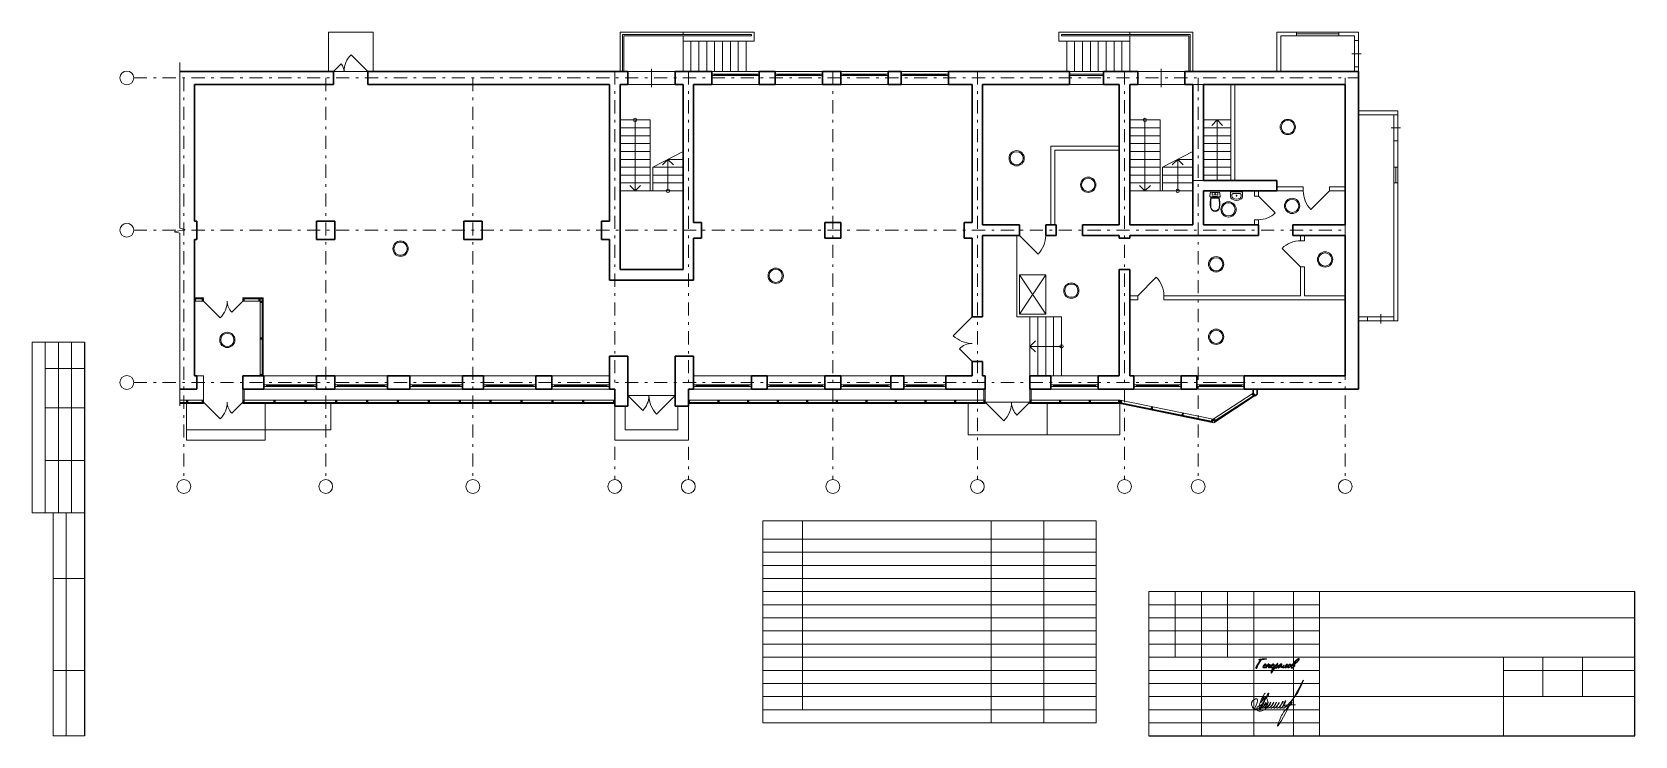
# Model space of a CAD drawing. Header units: metres. Extents: x 0 to 61, y 0.5 to 27.3.
import ezdxf

# ---------------------------------------------------------------- set-up
doc = ezdxf.new("R2010")
doc.units = ezdxf.units.M
doc.header["$MEASUREMENT"] = 0
doc.linetypes.add('( Dashdot )', pattern=[1.001, 0.5, -0.25, 0.001, -0.25])
doc.layers.add('Level 63', color=7, linetype='Continuous', lineweight=0)

# ---------------------------------------------------------------- blocks, each defined once
blk = doc.blocks.new('*U1186')
at = {"lineweight": 0}
blk.add_line((-0.8, 0), (0.8, 0), dxfattribs=at)
at = {"lineweight": 13, "flags": 128}
for points in [[(-0.9, 0.03), (-0.8, 0.03), (-0.8, -0.03), (-0.9, -0.03), (-0.9, 0.03)], [(0.9, 0.03), (0.8, 0.03), (0.8, -0.03), (0.9, -0.03), (0.9, 0.03)]]:
    blk.add_lwpolyline(points, close=True, dxfattribs=at)
at = {"lineweight": 0, "flags": 128}
blk.add_lwpolyline([(-0.8, 0.03), (0.8, 0.03), (0.8, -0.03), (-0.8, -0.03), (-0.8, 0.03)], close=True, dxfattribs=at)
blk = doc.blocks.new('*U1187')
at = {"lineweight": 0}
blk.add_line((-1, 0), (1, 0), dxfattribs=at)
at = {"lineweight": 13, "flags": 128}
for points in [[(-1.1, 0.03), (-1, 0.03), (-1, -0.03), (-1.1, -0.03), (-1.1, 0.03)], [(1.1, 0.03), (1, 0.03), (1, -0.03), (1.1, -0.03), (1.1, 0.03)]]:
    blk.add_lwpolyline(points, close=True, dxfattribs=at)
at = {"lineweight": 0, "flags": 128}
blk.add_lwpolyline([(-1, 0.03), (1, 0.03), (1, -0.03), (-1, -0.03), (-1, 0.03)], close=True, dxfattribs=at)
blk = doc.blocks.new('*U1188')
at = {"lineweight": 0}
blk.add_line((-0.85, 0), (0.85, 0), dxfattribs=at)
at = {"lineweight": 13, "flags": 128}
for points in [[(-0.95, 0.03), (-0.85, 0.03), (-0.85, -0.03), (-0.95, -0.03), (-0.95, 0.03)], [(0.95, 0.03), (0.85, 0.03), (0.85, -0.03), (0.95, -0.03), (0.95, 0.03)]]:
    blk.add_lwpolyline(points, close=True, dxfattribs=at)
at = {"lineweight": 0, "flags": 128}
blk.add_lwpolyline([(-0.85, 0.03), (0.85, 0.03), (0.85, -0.03), (-0.85, -0.03), (-0.85, 0.03)], close=True, dxfattribs=at)
blk = doc.blocks.new('*U1189')
at = {"lineweight": 0}
blk.add_line((-0.7, 0), (0.7, 0), dxfattribs=at)
at = {"lineweight": 13, "flags": 128}
for points in [[(-0.8, 0.03), (-0.7, 0.03), (-0.7, -0.03), (-0.8, -0.03), (-0.8, 0.03)], [(0.8, 0.03), (0.7, 0.03), (0.7, -0.03), (0.8, -0.03), (0.8, 0.03)]]:
    blk.add_lwpolyline(points, close=True, dxfattribs=at)
at = {"lineweight": 0, "flags": 128}
blk.add_lwpolyline([(-0.7, 0.03), (0.7, 0.03), (0.7, -0.03), (-0.7, -0.03), (-0.7, 0.03)], close=True, dxfattribs=at)
blk = doc.blocks.new('*U1190')
at = {"lineweight": 0}
blk.add_line((-0.9, 0), (0.9, 0), dxfattribs=at)
at = {"lineweight": 13, "flags": 128}
for points in [[(-1, 0.03), (-0.9, 0.03), (-0.9, -0.03), (-1, -0.03), (-1, 0.03)], [(1, 0.03), (0.9, 0.03), (0.9, -0.03), (1, -0.03), (1, 0.03)]]:
    blk.add_lwpolyline(points, close=True, dxfattribs=at)
at = {"lineweight": 0, "flags": 128}
blk.add_lwpolyline([(-0.9, 0.03), (0.9, 0.03), (0.9, -0.03), (-0.9, -0.03), (-0.9, 0.03)], close=True, dxfattribs=at)
blk = doc.blocks.new('SINK10')
at = {"color": 252, "linetype": 'Continuous', "lineweight": 13}
for p, q in [((-23, 0), (-23, -16.8)), ((23, 0), (-23, 0)), ((23, 0), (23, -16.8)), ((-17.9, -12.3), (-18, -13.4)), ((-18, -13.4), (-18, -16.8)), ((-17.5, -11.2), (-17.9, -12.3)), ((-16.8, -10.1), (-17.5, -11.2)), ((-15.9, -9.2), (-16.8, -10.1)), ((-14.8, -8.3), (-15.9, -9.2)), ((-13.6, -7.7), (-14.8, -8.3)), ((-12.2, -7.2), (-13.6, -7.7)), ((-10.7, -6.9), (-12.2, -7.2)), ((-9.1, -6.8), (-10.7, -6.9)), ((-9.1, -6.8), (-9.1, -6.8)), ((9.1, -6.8), (-9.1, -6.8)), ((9.1, -6.8), (9.1, -6.8)), ((10.7, -6.9), (9.1, -6.8)), ((12.2, -7.2), (10.7, -6.9)), ((13.6, -7.7), (12.2, -7.2)), ((14.8, -8.3), (13.6, -7.7)), ((15.9, -9.2), (14.8, -8.3)), ((16.8, -10.1), (15.9, -9.2)), ((17.5, -11.2), (16.8, -10.1)), ((17.9, -12.3), (17.5, -11.2)), ((18, -13.4), (17.9, -12.3)), ((18, -13.4), (18, -16.8))]:
    blk.add_line(p, q, dxfattribs=at)
for centre, radius, start, end in [((-9.1, -16.8), 13.9, 180, 241.52544), ((-9.1, -16.8), 8.89, 180, 241.52544), ((0, 0), 33, 241.52544, 298.47456), ((0, 0), 28, 241.52544, 298.47456), ((0, -15.2), 1.75, 0, 359.99999), ((9.1, -16.8), 8.89, 298.47456, 360), ((9.1, -16.8), 13.9, 298.47456, 360)]:
    blk.add_arc(centre, radius, start, end, dxfattribs=at)
blk = doc.blocks.new('ун2')
at = {"color": 252, "linetype": 'Continuous', "lineweight": 13}
for p, q in [((-0.131, -0.114), (-0.131, 0.006)), ((0.131, -0.114), (0.131, 0.006)), ((-0.25, -0.194), (-0.229, -0.012)), ((0, -0.266), (-0.184, -0.266)), ((0, -0.235), (-0.168, -0.235)), ((0, -0.235), (0.168, -0.235)), ((0, -0.266), (0.184, -0.266)), ((0.25, -0.194), (0.229, -0.012))]:
    blk.add_line(p, q, dxfattribs=at)
at = {"color": 252, "linetype": 'Continuous', "lineweight": 13, "extrusion": (0, 0, -1)}
blk.add_circle((0, -0.058), 0.0157, dxfattribs=at)
at = {"color": 252, "linetype": 'Continuous', "lineweight": 13}
for centre, radius, start, end in [((-0.225, 0.014), 0.0259, 262.0147, 1.51374), ((0, 1.373), 1.373, 261.64309, 278.35691), ((0.225, 0.014), 0.0258, 178.15722, 278.10583), ((-0.226, -0.192), 0.0242, 185.31258, 270.53981), ((0, -1.267), 1.076, 77.87213, 102.12787), ((1.292, -0.524), 1.518, 168.83269, 186.96543), ((-0.169, -0.152), 0.0829, 229.70339, 270.78947), ((0, -0.679), 0.217, 187.75388, 269.90836), ((1.29, -0.524), 1.497, 170.08704, 187.07493), ((0, -0.679), 0.198, 188.52492, 269.90836), ((-0.115, -0.115), 0.0166, 175.29979, 270.08797), ((0, -0.594), 0.477, 76.0614, 103.9386), ((0, -0.679), 0.198, 270.09164, 351.47508), ((0, -0.679), 0.217, 270.09164, 352.24612), ((0.115, -0.115), 0.0166, 269.91203, 4.70021), ((0.169, -0.152), 0.0829, 269.21053, 310.29661), ((-1.29, -0.524), 1.497, 352.92507, 9.91296), ((-1.292, -0.524), 1.518, 353.03457, 11.16731), ((0.226, -0.192), 0.0242, 269.46019, 354.68742)]:
    blk.add_arc(centre, radius, start, end, dxfattribs=at)
blk = doc.blocks.new('*U38')
at = {"linetype": 'Continuous', "lineweight": 0}
h = blk.add_hatch(color=5, dxfattribs=at)
edge = h.paths.add_edge_path()
edge.add_spline(control_points=[(-0.528, 0.199), (-0.508, 0.201), (-0.488, 0.203), (-0.468, 0.205), (-0.447, 0.207), (-0.426, 0.209), (-0.406, 0.21), (-0.386, 0.212), (-0.367, 0.212)], knot_values=[0, 0, 0, 0.25, 0.25, 0.5, 0.5, 0.75, 0.75, 1, 1, 1], degree=2, periodic=0)
edge.add_line((-0.367, 0.212), (-0.362, 0.212))
edge.add_spline(control_points=[(-0.362, 0.212), (-0.358, 0.212), (-0.358, 0.213), (-0.358, 0.217), (-0.361, 0.219), (-0.364, 0.222), (-0.369, 0.223), (-0.374, 0.225), (-0.38, 0.225), (-0.385, 0.225), (-0.39, 0.225)], knot_values=[0, 0, 0, 0.2, 0.2, 0.4, 0.4, 0.6, 0.6, 0.8, 0.8, 1, 1, 1], degree=2, periodic=0)
edge.add_line((-0.39, 0.225), (-0.4, 0.225))
edge.add_spline(control_points=[(-0.4, 0.225), (-0.433, 0.225), (-0.466, 0.222), (-0.498, 0.219), (-0.53, 0.215)], knot_values=[0, 0, 0, 0.5, 0.5, 1, 1, 1], degree=2, periodic=0)
edge.add_line((-0.53, 0.215), (-0.539, 0.216))
edge.add_line((-0.539, 0.216), (-0.545, 0.213))
edge.add_spline(control_points=[(-0.545, 0.213), (-0.551, 0.212), (-0.558, 0.211), (-0.566, 0.21), (-0.573, 0.208), (-0.581, 0.207), (-0.588, 0.206), (-0.596, 0.204), (-0.602, 0.202), (-0.606, 0.201), (-0.606, 0.197), (-0.606, 0.192), (-0.604, 0.191), (-0.602, 0.189), (-0.598, 0.189), (-0.588, 0.189), (-0.578, 0.191), (-0.568, 0.193), (-0.559, 0.194)], knot_values=[0, 0, 0, 0.111111, 0.111111, 0.222222, 0.222222, 0.333333, 0.333333, 0.444444, 0.444444, 0.555556, 0.555556, 0.666667, 0.666667, 0.777778, 0.777778, 0.888889, 0.888889, 1, 1, 1], degree=2, periodic=0)
edge.add_spline(control_points=[(-0.559, 0.194), (-0.564, 0.187), (-0.575, 0.171), (-0.585, 0.154), (-0.598, 0.134), (-0.611, 0.114), (-0.624, 0.093), (-0.637, 0.071), (-0.648, 0.054), (-0.66, 0.034), (-0.671, 0.014), (-0.682, -0.006), (-0.69, -0.023), (-0.699, -0.041), (-0.703, -0.054), (-0.708, -0.067), (-0.707, -0.072), (-0.707, -0.075), (-0.705, -0.079), (-0.703, -0.083), (-0.7, -0.087), (-0.697, -0.091), (-0.694, -0.093), (-0.691, -0.096), (-0.688, -0.096), (-0.685, -0.095), (-0.68, -0.086), (-0.676, -0.077), (-0.671, -0.066), (-0.666, -0.054), (-0.662, -0.044), (-0.658, -0.034), (-0.657, -0.032)], knot_values=[0, 0, 0, 0.0625, 0.0625, 0.125, 0.125, 0.1875, 0.1875, 0.25, 0.25, 0.3125, 0.3125, 0.375, 0.375, 0.4375, 0.4375, 0.5, 0.5, 0.5625, 0.5625, 0.625, 0.625, 0.6875, 0.6875, 0.75, 0.75, 0.8125, 0.8125, 0.875, 0.875, 0.9375, 0.9375, 1, 1, 1], degree=2, periodic=0)
edge.add_spline(control_points=[(-0.657, -0.032), (-0.657, -0.029), (-0.66, -0.03)], knot_values=[0, 0, 0, 1, 1, 1], degree=2, periodic=0)
edge.add_spline(control_points=[(-0.66, -0.03), (-0.661, -0.031), (-0.664, -0.034), (-0.666, -0.037), (-0.669, -0.041), (-0.672, -0.045), (-0.675, -0.049), (-0.677, -0.052), (-0.678, -0.053)], knot_values=[0, 0, 0, 0.25, 0.25, 0.5, 0.5, 0.75, 0.75, 1, 1, 1], degree=2, periodic=0)
edge.add_line((-0.678, -0.053), (-0.679, -0.053))
edge.add_spline(control_points=[(-0.679, -0.053), (-0.679, -0.052), (-0.675, -0.043), (-0.67, -0.034), (-0.662, -0.019), (-0.653, -0.004), (-0.64, 0.016), (-0.628, 0.036), (-0.612, 0.061)], knot_values=[0, 0, 0, 0.25, 0.25, 0.5, 0.5, 0.75, 0.75, 1, 1, 1], degree=2, periodic=0)
edge.add_spline(control_points=[(-0.612, 0.061), (-0.598, 0.083), (-0.584, 0.105), (-0.57, 0.126), (-0.556, 0.149), (-0.549, 0.161), (-0.54, 0.173), (-0.532, 0.186), (-0.528, 0.199)], knot_values=[0, 0, 0, 0.25, 0.25, 0.5, 0.5, 0.75, 0.75, 1, 1, 1], degree=2, periodic=0)
h = blk.add_hatch(color=5, dxfattribs=at)
edge = h.paths.add_edge_path()
edge.add_line((-0.354, -0.017), (-0.356, -0.017))
edge.add_spline(control_points=[(-0.356, -0.017), (-0.361, -0.018), (-0.365, -0.018)], knot_values=[0, 0, 0, 1, 1, 1], degree=2, periodic=0)
edge.add_spline(control_points=[(-0.365, -0.018), (-0.371, -0.023), (-0.377, -0.029), (-0.385, -0.036), (-0.394, -0.042), (-0.402, -0.048), (-0.411, -0.053), (-0.419, -0.058), (-0.427, -0.061), (-0.434, -0.064), (-0.441, -0.064), (-0.447, -0.064), (-0.451, -0.059), (-0.455, -0.055), (-0.455, -0.047), (-0.455, -0.04), (-0.452, -0.031), (-0.449, -0.023), (-0.445, -0.015)], knot_values=[0, 0, 0, 0.047522, 0.047522, 0.166582, 0.166582, 0.285641, 0.285641, 0.404701, 0.404701, 0.523761, 0.523761, 0.642821, 0.642821, 0.76188, 0.76188, 0.88094, 0.88094, 1, 1, 1], degree=2, periodic=0)
edge.add_spline(control_points=[(-0.445, -0.015), (-0.436, -0.012), (-0.422, -0.007), (-0.409, -0.001), (-0.397, 0.006), (-0.385, 0.013), (-0.376, 0.021), (-0.367, 0.029), (-0.367, 0.036), (-0.367, 0.042), (-0.372, 0.045), (-0.378, 0.048), (-0.381, 0.05), (-0.385, 0.053), (-0.389, 0.056), (-0.392, 0.06), (-0.398, 0.06), (-0.406, 0.06), (-0.419, 0.051), (-0.432, 0.042), (-0.444, 0.028), (-0.457, 0.013), (-0.466, -0.005), (-0.475, -0.023), (-0.475, -0.042), (-0.475, -0.058), (-0.466, -0.067), (-0.457, -0.075), (-0.443, -0.075), (-0.434, -0.075), (-0.425, -0.072), (-0.416, -0.068), (-0.406, -0.063), (-0.397, -0.057), (-0.387, -0.049), (-0.378, -0.042), (-0.368, -0.034), (-0.364, -0.03), (-0.361, -0.027)], knot_values=[0, 0, 0, 0.054871, 0.054871, 0.109741, 0.109741, 0.164612, 0.164612, 0.219482, 0.219482, 0.274353, 0.274353, 0.329223, 0.329223, 0.384094, 0.384094, 0.438964, 0.438964, 0.493835, 0.493835, 0.548705, 0.548705, 0.603576, 0.603576, 0.658446, 0.658446, 0.713317, 0.713317, 0.768187, 0.768187, 0.823058, 0.823058, 0.877928, 0.877928, 0.932799, 0.932799, 0.987669, 0.987669, 1, 1, 1], degree=2, periodic=0)
edge.add_spline(control_points=[(-0.361, -0.027), (-0.357, -0.022), (-0.354, -0.017)], knot_values=[0, 0, 0, 1, 1, 1], degree=2, periodic=0)
edge = h.paths.add_edge_path(flags=16)
edge.add_spline(control_points=[(-0.434, 0.003), (-0.429, 0.011), (-0.423, 0.018), (-0.417, 0.024), (-0.412, 0.029), (-0.406, 0.034), (-0.401, 0.037), (-0.395, 0.04), (-0.392, 0.04), (-0.386, 0.04), (-0.384, 0.038), (-0.382, 0.036), (-0.382, 0.034)], knot_values=[0, 0, 0, 0.166667, 0.166667, 0.333333, 0.333333, 0.5, 0.5, 0.666667, 0.666667, 0.833333, 0.833333, 1, 1, 1], degree=2, periodic=0)
edge.add_spline(control_points=[(-0.382, 0.034), (-0.382, 0.032), (-0.387, 0.027), (-0.393, 0.023), (-0.4, 0.018), (-0.408, 0.013), (-0.417, 0.009), (-0.427, 0.005), (-0.434, 0.003)], knot_values=[0, 0, 0, 0.25, 0.25, 0.5, 0.5, 0.75, 0.75, 1, 1, 1], degree=2, periodic=0)
h = blk.add_hatch(color=5, dxfattribs=at)
edge = h.paths.add_edge_path()
edge.add_spline(control_points=[(-0.221, -0.028), (-0.224, -0.031), (-0.23, -0.035), (-0.237, -0.04), (-0.245, -0.046), (-0.253, -0.051), (-0.26, -0.055), (-0.268, -0.058), (-0.273, -0.058), (-0.276, -0.058), (-0.277, -0.057), (-0.278, -0.055), (-0.278, -0.053)], knot_values=[0, 0, 0, 0.154355, 0.154355, 0.323484, 0.323484, 0.492613, 0.492613, 0.661742, 0.661742, 0.830871, 0.830871, 1, 1, 1], degree=2, periodic=0)
edge.add_spline(control_points=[(-0.278, -0.053), (-0.279, -0.048), (-0.275, -0.04), (-0.27, -0.032), (-0.265, -0.024), (-0.263, -0.021), (-0.259, -0.015), (-0.255, -0.009), (-0.251, -0.004), (-0.247, 0.001), (-0.243, 0.006), (-0.24, 0.01), (-0.239, 0.011)], knot_values=[0, 0, 0, 0.166667, 0.166667, 0.333333, 0.333333, 0.5, 0.5, 0.666667, 0.666667, 0.833333, 0.833333, 1, 1, 1], degree=2, periodic=0)
edge.add_spline(control_points=[(-0.239, 0.011), (-0.237, 0.014), (-0.237, 0.02), (-0.237, 0.027), (-0.237, 0.03), (-0.237, 0.033), (-0.241, 0.035), (-0.245, 0.038), (-0.249, 0.038), (-0.253, 0.038), (-0.256, 0.036), (-0.259, 0.034), (-0.262, 0.031), (-0.264, 0.028), (-0.265, 0.025), (-0.266, 0.022), (-0.266, 0.02)], knot_values=[0, 0, 0, 0.125, 0.125, 0.25, 0.25, 0.375, 0.375, 0.5, 0.5, 0.625, 0.625, 0.75, 0.75, 0.875, 0.875, 1, 1, 1], degree=2, periodic=0)
edge.add_spline(control_points=[(-0.266, 0.02), (-0.266, 0.015), (-0.269, 0.011), (-0.27, 0.01), (-0.274, 0.002), (-0.277, -0.002), (-0.279, -0.006)], knot_values=[0, 0, 0, 0.333333, 0.333333, 0.666667, 0.666667, 1, 1, 1], degree=2, periodic=0)
edge.add_spline(control_points=[(-0.279, -0.006), (-0.283, -0.005), (-0.289, -0.004), (-0.296, -0.003), (-0.303, -0.003), (-0.311, -0.003), (-0.318, -0.003)], knot_values=[0, 0, 0, 0.333333, 0.333333, 0.666667, 0.666667, 1, 1, 1], degree=2, periodic=0)
edge.add_line((-0.318, -0.003), (-0.323, -0.003))
edge.add_line((-0.323, -0.003), (-0.306, 0.024))
edge.add_spline(control_points=[(-0.306, 0.024), (-0.298, 0.037), (-0.293, 0.046), (-0.288, 0.054), (-0.288, 0.055)], knot_values=[0, 0, 0, 0.5, 0.5, 1, 1, 1], degree=2, periodic=0)
edge.add_spline(control_points=[(-0.288, 0.055), (-0.288, 0.057), (-0.291, 0.06), (-0.294, 0.063), (-0.297, 0.063), (-0.299, 0.063), (-0.306, 0.054), (-0.313, 0.045), (-0.322, 0.031), (-0.325, 0.027), (-0.328, 0.022)], knot_values=[0, 0, 0, 0.23155, 0.23155, 0.4631, 0.4631, 0.69465, 0.69465, 0.9262, 0.9262, 1, 1, 1], degree=2, periodic=0)
edge.add_line((-0.328, 0.022), (-0.328, 0.022))
edge.add_spline(control_points=[(-0.328, 0.022), (-0.324, 0.022), (-0.323, 0.019), (-0.322, 0.015), (-0.324, 0.012)], knot_values=[0, 0, 0, 0.5, 0.5, 1, 1, 1], degree=2, periodic=0)
edge.add_spline(control_points=[(-0.324, 0.012), (-0.329, 0.006), (-0.34, -0.006), (-0.348, -0.015), (-0.361, -0.027)], knot_values=[0, 0, 0, 0.563292, 0.563292, 1, 1, 1], degree=2, periodic=0)
edge.add_spline(control_points=[(-0.361, -0.027), (-0.361, -0.028), (-0.362, -0.029), (-0.371, -0.042), (-0.376, -0.052), (-0.382, -0.062), (-0.382, -0.064), (-0.382, -0.065), (-0.379, -0.067), (-0.377, -0.069), (-0.374, -0.071), (-0.372, -0.073), (-0.369, -0.074), (-0.367, -0.075), (-0.366, -0.075)], knot_values=[0, 0, 0, 0.024641, 0.024641, 0.187201, 0.187201, 0.349761, 0.349761, 0.512321, 0.512321, 0.67488, 0.67488, 0.83744, 0.83744, 1, 1, 1], degree=2, periodic=0)
edge.add_spline(control_points=[(-0.366, -0.075), (-0.364, -0.071), (-0.357, -0.06), (-0.35, -0.048), (-0.342, -0.034), (-0.336, -0.024), (-0.329, -0.013)], knot_values=[0, 0, 0, 0.333333, 0.333333, 0.666667, 0.666667, 1, 1, 1], degree=2, periodic=0)
edge.add_spline(control_points=[(-0.329, -0.013), (-0.326, -0.013), (-0.322, -0.013), (-0.314, -0.012), (-0.305, -0.012), (-0.296, -0.012), (-0.288, -0.013), (-0.286, -0.013), (-0.283, -0.014)], knot_values=[0, 0, 0, 0.25, 0.25, 0.5, 0.5, 0.75, 0.75, 1, 1, 1], degree=2, periodic=0)
edge.add_line((-0.283, -0.014), (-0.284, -0.015))
edge.add_spline(control_points=[(-0.284, -0.015), (-0.289, -0.025), (-0.292, -0.036), (-0.296, -0.047), (-0.295, -0.055), (-0.294, -0.064), (-0.289, -0.067), (-0.284, -0.07), (-0.278, -0.07), (-0.269, -0.07), (-0.26, -0.065), (-0.251, -0.06), (-0.245, -0.056), (-0.241, -0.054), (-0.237, -0.05), (-0.233, -0.047), (-0.228, -0.043), (-0.225, -0.04), (-0.223, -0.038)], knot_values=[0, 0, 0, 0.113755, 0.113755, 0.227509, 0.227509, 0.341264, 0.341264, 0.455018, 0.455018, 0.568773, 0.568773, 0.682527, 0.682527, 0.796282, 0.796282, 0.910037, 0.910037, 1, 1, 1], degree=2, periodic=0)
edge.add_spline(control_points=[(-0.223, -0.038), (-0.222, -0.033), (-0.221, -0.028)], knot_values=[0, 0, 0, 1, 1, 1], degree=2, periodic=0)
h = blk.add_hatch(color=5, dxfattribs=at)
edge = h.paths.add_edge_path()
edge.add_spline(control_points=[(-0.328, 0.022), (-0.33, 0.019), (-0.333, 0.015)], knot_values=[0, 0, 0, 1, 1, 1], degree=2, periodic=0)
edge.add_spline(control_points=[(-0.333, 0.015), (-0.338, 0.009), (-0.342, 0.002), (-0.344, -0.001), (-0.347, -0.005)], knot_values=[0, 0, 0, 0.299722, 0.299722, 1, 1, 1], degree=2, periodic=0)
edge.add_spline(control_points=[(-0.347, -0.005), (-0.35, -0.005), (-0.353, -0.006)], knot_values=[0, 0, 0, 1, 1, 1], degree=2, periodic=0)
edge.add_spline(control_points=[(-0.353, -0.006), (-0.359, -0.012), (-0.365, -0.018)], knot_values=[0, 0, 0, 1, 1, 1], degree=2, periodic=0)
edge.add_spline(control_points=[(-0.365, -0.018), (-0.361, -0.018), (-0.356, -0.017)], knot_values=[0, 0, 0, 1, 1, 1], degree=2, periodic=0)
edge.add_line((-0.356, -0.017), (-0.354, -0.017))
edge.add_spline(control_points=[(-0.354, -0.017), (-0.357, -0.022), (-0.361, -0.027)], knot_values=[0, 0, 0, 1, 1, 1], degree=2, periodic=0)
edge.add_spline(control_points=[(-0.361, -0.027), (-0.348, -0.015), (-0.34, -0.006)], knot_values=[0, 0, 0, 1, 1, 1], degree=2, periodic=0)
edge.add_line((-0.34, -0.006), (-0.34, -0.006))
edge.add_spline(control_points=[(-0.34, -0.006), (-0.329, 0.006), (-0.324, 0.012)], knot_values=[0, 0, 0, 1, 1, 1], degree=2, periodic=0)
edge.add_spline(control_points=[(-0.324, 0.012), (-0.322, 0.015), (-0.323, 0.019), (-0.324, 0.022), (-0.328, 0.022)], knot_values=[0, 0, 0, 0.5, 0.5, 1, 1, 1], degree=2, periodic=0)
h = blk.add_hatch(color=5, dxfattribs=at)
edge = h.paths.add_edge_path()
edge.add_spline(control_points=[(-0.333, 0.015), (-0.339, 0.008), (-0.348, -0.001), (-0.35, -0.003), (-0.353, -0.006)], knot_values=[0, 0, 0, 0.787625, 0.787625, 1, 1, 1], degree=2, periodic=0)
edge.add_spline(control_points=[(-0.353, -0.006), (-0.35, -0.005), (-0.347, -0.005)], knot_values=[0, 0, 0, 1, 1, 1], degree=2, periodic=0)
edge.add_spline(control_points=[(-0.347, -0.005), (-0.344, -0.001), (-0.342, 0.002)], knot_values=[0, 0, 0, 1, 1, 1], degree=2, periodic=0)
edge.add_line((-0.342, 0.002), (-0.342, 0.002))
edge.add_spline(control_points=[(-0.342, 0.002), (-0.338, 0.009), (-0.333, 0.015)], knot_values=[0, 0, 0, 1, 1, 1], degree=2, periodic=0)
h = blk.add_hatch(color=5, dxfattribs=at)
edge = h.paths.add_edge_path()
edge.add_spline(control_points=[(-0.071, 0.013), (-0.07, 0.016), (-0.07, 0.019), (-0.071, 0.022), (-0.075, 0.022)], knot_values=[0, 0, 0, 0.480917, 0.480917, 1, 1, 1], degree=2, periodic=0)
edge.add_spline(control_points=[(-0.075, 0.022), (-0.082, 0.013), (-0.095, -0.001), (-0.108, -0.015), (-0.124, -0.029), (-0.132, -0.036), (-0.141, -0.042), (-0.149, -0.048), (-0.158, -0.053), (-0.166, -0.058), (-0.174, -0.061), (-0.182, -0.064), (-0.188, -0.064), (-0.194, -0.064), (-0.198, -0.059), (-0.202, -0.055), (-0.202, -0.047), (-0.202, -0.04), (-0.199, -0.031), (-0.196, -0.023), (-0.192, -0.015)], knot_values=[0, 0, 0, 0.1, 0.1, 0.2, 0.2, 0.3, 0.3, 0.4, 0.4, 0.5, 0.5, 0.6, 0.6, 0.7, 0.7, 0.8, 0.8, 0.9, 0.9, 1, 1, 1], degree=2, periodic=0)
edge.add_spline(control_points=[(-0.192, -0.015), (-0.183, -0.012), (-0.169, -0.007), (-0.156, -0.001), (-0.144, 0.006), (-0.132, 0.013), (-0.123, 0.021), (-0.114, 0.029), (-0.114, 0.036), (-0.114, 0.042), (-0.12, 0.045), (-0.125, 0.048), (-0.128, 0.05), (-0.132, 0.053), (-0.136, 0.056), (-0.139, 0.06), (-0.145, 0.06), (-0.153, 0.06), (-0.166, 0.051), (-0.179, 0.042), (-0.192, 0.028), (-0.204, 0.013), (-0.213, -0.005), (-0.219, -0.016), (-0.221, -0.027)], knot_values=[0, 0, 0, 0.086156, 0.086156, 0.172312, 0.172312, 0.258468, 0.258468, 0.344624, 0.344624, 0.430779, 0.430779, 0.516935, 0.516935, 0.603091, 0.603091, 0.689247, 0.689247, 0.775403, 0.775403, 0.861559, 0.861559, 0.947715, 0.947715, 1, 1, 1], degree=2, periodic=0)
edge.add_line((-0.221, -0.027), (-0.221, -0.027))
edge.add_spline(control_points=[(-0.221, -0.027), (-0.218, -0.027), (-0.217, -0.032)], knot_values=[0, 0, 0, 1, 1, 1], degree=2, periodic=0)
edge.add_line((-0.217, -0.032), (-0.221, -0.036))
edge.add_spline(control_points=[(-0.221, -0.036), (-0.222, -0.037), (-0.223, -0.038)], knot_values=[0, 0, 0, 1, 1, 1], degree=2, periodic=0)
edge.add_spline(control_points=[(-0.223, -0.038), (-0.223, -0.04), (-0.223, -0.042), (-0.223, -0.058), (-0.213, -0.067), (-0.204, -0.075), (-0.19, -0.075), (-0.182, -0.075), (-0.172, -0.072), (-0.163, -0.068), (-0.153, -0.063), (-0.144, -0.057), (-0.134, -0.049), (-0.129, -0.045), (-0.123, -0.04)], knot_values=[0, 0, 0, 0.018213, 0.018213, 0.193372, 0.193372, 0.368531, 0.368531, 0.54369, 0.54369, 0.718849, 0.718849, 0.894009, 0.894009, 1, 1, 1], degree=2, periodic=0)
edge.add_spline(control_points=[(-0.123, -0.04), (-0.12, -0.036), (-0.117, -0.032), (-0.097, -0.009), (-0.077, 0.008), (-0.074, 0.01), (-0.071, 0.013)], knot_values=[0, 0, 0, 0.126896, 0.126896, 0.89826, 0.89826, 1, 1, 1], degree=2, periodic=0)
edge = h.paths.add_edge_path(flags=16)
edge.add_spline(control_points=[(-0.181, 0.003), (-0.176, 0.011), (-0.17, 0.018), (-0.165, 0.024), (-0.159, 0.029), (-0.153, 0.034), (-0.148, 0.037), (-0.143, 0.04), (-0.139, 0.04), (-0.133, 0.04), (-0.131, 0.038), (-0.129, 0.036), (-0.129, 0.034)], knot_values=[0, 0, 0, 0.166667, 0.166667, 0.333333, 0.333333, 0.5, 0.5, 0.666667, 0.666667, 0.833333, 0.833333, 1, 1, 1], degree=2, periodic=0)
edge.add_spline(control_points=[(-0.129, 0.034), (-0.129, 0.032), (-0.134, 0.027), (-0.14, 0.023), (-0.148, 0.018), (-0.155, 0.013), (-0.165, 0.009), (-0.174, 0.005), (-0.181, 0.003)], knot_values=[0, 0, 0, 0.25, 0.25, 0.5, 0.5, 0.75, 0.75, 1, 1, 1], degree=2, periodic=0)
h = blk.add_hatch(color=5, dxfattribs=at)
edge = h.paths.add_edge_path()
edge.add_line((-0.187, -0.2), (-0.169, -0.2))
edge.add_spline(control_points=[(-0.169, -0.2), (-0.165, -0.194), (-0.159, -0.186), (-0.143, -0.163), (-0.125, -0.136), (-0.107, -0.108), (-0.091, -0.084)], knot_values=[0, 0, 0, 0.141373, 0.141373, 0.570687, 0.570687, 1, 1, 1], degree=2, periodic=0)
edge.add_spline(control_points=[(-0.091, -0.084), (-0.086, -0.085), (-0.08, -0.085)], knot_values=[0, 0, 0, 1, 1, 1], degree=2, periodic=0)
edge.add_line((-0.08, -0.085), (-0.069, -0.085))
edge.add_spline(control_points=[(-0.069, -0.085), (-0.057, -0.085), (-0.043, -0.08), (-0.028, -0.075), (-0.016, -0.069), (-0.004, -0.063), (0.005, -0.057), (0.014, -0.051), (0.016, -0.05)], knot_values=[0, 0, 0, 0.25, 0.25, 0.5, 0.5, 0.75, 0.75, 1, 1, 1], degree=2, periodic=0)
edge.add_spline(control_points=[(0.016, -0.05), (0.019, -0.047), (0.019, -0.045), (0.019, -0.042), (0.017, -0.042), (0.016, -0.042), (0.014, -0.044)], knot_values=[0, 0, 0, 0.333333, 0.333333, 0.666667, 0.666667, 1, 1, 1], degree=2, periodic=0)
edge.add_spline(control_points=[(0.014, -0.044), (0.012, -0.045), (0.009, -0.046), (0.005, -0.048), (0.001, -0.049), (-0.003, -0.051), (-0.007, -0.052), (-0.01, -0.054), (-0.012, -0.055)], knot_values=[0, 0, 0, 0.25, 0.25, 0.5, 0.5, 0.75, 0.75, 1, 1, 1], degree=2, periodic=0)
edge.add_line((-0.012, -0.055), (-0.013, -0.052))
edge.add_spline(control_points=[(-0.013, -0.052), (-0.011, -0.051), (-0.005, -0.045), (0.001, -0.038), (0.006, -0.029), (0.012, -0.02), (0.017, -0.01), (0.021, 0), (0.021, 0.008)], knot_values=[0, 0, 0, 0.25, 0.25, 0.5, 0.5, 0.75, 0.75, 1, 1, 1], degree=2, periodic=0)
edge.add_spline(control_points=[(0.021, 0.008), (0.021, 0.04), (-0.012, 0.04), (-0.013, 0.04), (-0.013, 0.039), (-0.014, 0.039), (-0.014, 0.039)], knot_values=[0, 0, 0, 0.333333, 0.333333, 0.666667, 0.666667, 1, 1, 1], degree=2, periodic=0)
edge.add_spline(control_points=[(-0.014, 0.039), (-0.004, 0.057), (0.002, 0.068), (0.008, 0.079), (0.008, 0.082), (0.008, 0.084), (0.005, 0.084), (0.001, 0.084), (-0.002, 0.081), (-0.006, 0.077), (-0.009, 0.073), (-0.011, 0.071), (-0.019, 0.06), (-0.026, 0.049), (-0.037, 0.034)], knot_values=[0, 0, 0, 0.142857, 0.142857, 0.285714, 0.285714, 0.428571, 0.428571, 0.571429, 0.571429, 0.714286, 0.714286, 0.857143, 0.857143, 1, 1, 1], degree=2, periodic=0)
edge.add_spline(control_points=[(-0.037, 0.034), (-0.054, 0.027), (-0.071, 0.013)], knot_values=[0, 0, 0, 1, 1, 1], degree=2, periodic=0)
edge.add_line((-0.071, 0.013), (-0.071, 0.012))
edge.add_spline(control_points=[(-0.071, 0.012), (-0.076, 0.006), (-0.087, -0.006), (-0.098, -0.018), (-0.116, -0.034), (-0.119, -0.037), (-0.123, -0.04)], knot_values=[0, 0, 0, 0.417557, 0.417557, 0.835113, 0.835113, 1, 1, 1], degree=2, periodic=0)
edge.add_spline(control_points=[(-0.123, -0.04), (-0.139, -0.059), (-0.154, -0.081), (-0.171, -0.108), (-0.184, -0.133), (-0.198, -0.158), (-0.205, -0.18), (-0.209, -0.191), (-0.211, -0.2)], knot_values=[0, 0, 0, 0.251666, 0.251666, 0.552886, 0.552886, 0.854105, 0.854105, 1, 1, 1], degree=2, periodic=0)
edge.add_line((-0.211, -0.2), (-0.202, -0.2))
edge.add_spline(control_points=[(-0.202, -0.2), (-0.2, -0.193), (-0.196, -0.182), (-0.19, -0.164), (-0.178, -0.142), (-0.166, -0.119), (-0.15, -0.095), (-0.135, -0.07), (-0.117, -0.048), (-0.1, -0.026), (-0.081, -0.007), (-0.063, 0.011), (-0.046, 0.021)], knot_values=[0, 0, 0, 0.100007, 0.100007, 0.280006, 0.280006, 0.460004, 0.460004, 0.640003, 0.640003, 0.820001, 0.820001, 1, 1, 1], degree=2, periodic=0)
edge.add_spline(control_points=[(-0.046, 0.021), (-0.059, 0.001), (-0.075, -0.023), (-0.09, -0.047), (-0.105, -0.07), (-0.115, -0.086), (-0.126, -0.104), (-0.137, -0.121), (-0.147, -0.138), (-0.158, -0.154), (-0.167, -0.169), (-0.177, -0.184), (-0.184, -0.195), (-0.186, -0.198), (-0.187, -0.2)], knot_values=[0, 0, 0, 0.160543, 0.160543, 0.321085, 0.321085, 0.481628, 0.481628, 0.642171, 0.642171, 0.802713, 0.802713, 0.963256, 0.963256, 1, 1, 1], degree=2, periodic=0)
edge = h.paths.add_edge_path(flags=16)
edge.add_spline(control_points=[(-0.083, -0.072), (-0.082, -0.07), (-0.081, -0.068), (-0.08, -0.067), (-0.079, -0.065), (-0.063, -0.04), (-0.047, -0.015), (-0.032, 0.01), (-0.019, 0.031)], knot_values=[0, 0, 0, 0.25, 0.25, 0.5, 0.5, 0.75, 0.75, 1, 1, 1], degree=2, periodic=0)
edge.add_spline(control_points=[(-0.019, 0.031), (-0.018, 0.031), (-0.014, 0.031), (-0.006, 0.031), (0, 0.026), (0.006, 0.021), (0.006, 0.011)], knot_values=[0, 0, 0, 0.333333, 0.333333, 0.666667, 0.666667, 1, 1, 1], degree=2, periodic=0)
edge.add_spline(control_points=[(0.006, 0.011), (0.006, -0.002), (0, -0.014), (-0.005, -0.026), (-0.013, -0.036), (-0.02, -0.045), (-0.027, -0.052), (-0.035, -0.058), (-0.039, -0.06), (-0.041, -0.062), (-0.047, -0.064), (-0.053, -0.065), (-0.059, -0.067), (-0.065, -0.069), (-0.072, -0.07), (-0.078, -0.071), (-0.083, -0.072)], knot_values=[0, 0, 0, 0.125, 0.125, 0.25, 0.25, 0.375, 0.375, 0.5, 0.5, 0.625, 0.625, 0.75, 0.75, 0.875, 0.875, 1, 1, 1], degree=2, periodic=0)
h = blk.add_hatch(color=5, dxfattribs=at)
edge = h.paths.add_edge_path()
edge.add_spline(control_points=[(0.21, 0.02), (0.209, 0.018), (0.205, 0.014), (0.202, 0.01), (0.196, 0.005), (0.191, -0.001), (0.185, -0.007), (0.179, -0.013), (0.173, -0.019), (0.162, -0.029), (0.152, -0.037), (0.142, -0.045), (0.138, -0.045), (0.135, -0.045), (0.134, -0.043), (0.133, -0.04), (0.133, -0.037), (0.133, -0.033), (0.134, -0.028), (0.136, -0.023), (0.138, -0.018), (0.14, -0.012), (0.141, -0.007), (0.143, -0.002), (0.143, 0.001), (0.143, 0.007), (0.14, 0.009), (0.137, 0.012), (0.132, 0.012), (0.13, 0.012), (0.126, 0.01)], knot_values=[0, 0, 0, 0.066667, 0.066667, 0.133333, 0.133333, 0.2, 0.2, 0.266667, 0.266667, 0.333333, 0.333333, 0.4, 0.4, 0.466667, 0.466667, 0.533333, 0.533333, 0.6, 0.6, 0.666667, 0.666667, 0.733333, 0.733333, 0.8, 0.8, 0.866667, 0.866667, 0.933333, 0.933333, 1, 1, 1], degree=2, periodic=0)
edge.add_spline(control_points=[(0.126, 0.01), (0.129, 0.014), (0.132, 0.019), (0.134, 0.024), (0.136, 0.029), (0.139, 0.034), (0.14, 0.038), (0.141, 0.042), (0.141, 0.045), (0.141, 0.054), (0.136, 0.058), (0.131, 0.063), (0.123, 0.063), (0.113, 0.063), (0.102, 0.056), (0.091, 0.05), (0.08, 0.039), (0.069, 0.028), (0.059, 0.015), (0.049, 0.002), (0.041, -0.012), (0.033, -0.026), (0.028, -0.039), (0.024, -0.052), (0.024, -0.062), (0.024, -0.068), (0.026, -0.073), (0.029, -0.078), (0.033, -0.078), (0.036, -0.078), (0.042, -0.074), (0.048, -0.069), (0.055, -0.064), (0.062, -0.058), (0.069, -0.051), (0.077, -0.045), (0.082, -0.04), (0.087, -0.035), (0.093, -0.03), (0.099, -0.024), (0.105, -0.02), (0.11, -0.015), (0.114, -0.012), (0.118, -0.009), (0.118, -0.009), (0.119, -0.009), (0.119, -0.01), (0.12, -0.011), (0.12, -0.012)], knot_values=[0, 0, 0, 0.041667, 0.041667, 0.083333, 0.083333, 0.125, 0.125, 0.166667, 0.166667, 0.208333, 0.208333, 0.25, 0.25, 0.291667, 0.291667, 0.333333, 0.333333, 0.375, 0.375, 0.416667, 0.416667, 0.458333, 0.458333, 0.5, 0.5, 0.541667, 0.541667, 0.583333, 0.583333, 0.625, 0.625, 0.666667, 0.666667, 0.708333, 0.708333, 0.75, 0.75, 0.791667, 0.791667, 0.833333, 0.833333, 0.875, 0.875, 0.916667, 0.916667, 0.958333, 0.958333, 1, 1, 1], degree=2, periodic=0)
edge.add_spline(control_points=[(0.12, -0.012), (0.119, -0.013), (0.117, -0.021), (0.116, -0.028), (0.116, -0.034), (0.116, -0.044), (0.119, -0.051), (0.122, -0.058), (0.13, -0.058), (0.134, -0.058), (0.141, -0.055), (0.147, -0.052), (0.153, -0.047), (0.159, -0.042), (0.165, -0.037), (0.171, -0.032), (0.175, -0.028), (0.179, -0.024), (0.185, -0.018), (0.191, -0.012), (0.197, -0.006), (0.203, 0), (0.207, 0.005), (0.211, 0.01), (0.212, 0.011)], knot_values=[0, 0, 0, 0.083333, 0.083333, 0.166667, 0.166667, 0.25, 0.25, 0.333333, 0.333333, 0.416667, 0.416667, 0.5, 0.5, 0.583333, 0.583333, 0.666667, 0.666667, 0.75, 0.75, 0.833333, 0.833333, 0.916667, 0.916667, 1, 1, 1], degree=2, periodic=0)
edge.add_spline(control_points=[(0.212, 0.011), (0.214, 0.016), (0.213, 0.018), (0.211, 0.02), (0.21, 0.02)], knot_values=[0, 0, 0, 0.5, 0.5, 1, 1, 1], degree=2, periodic=0)
edge = h.paths.add_edge_path(flags=16)
edge.add_spline(control_points=[(0.114, 0.011), (0.112, 0.009), (0.11, 0.008), (0.109, 0.006), (0.109, 0.005), (0.109, 0.005), (0.111, 0.003), (0.113, 0.002), (0.116, 0.001)], knot_values=[0, 0, 0, 0.25, 0.25, 0.5, 0.5, 0.75, 0.75, 1, 1, 1], degree=2, periodic=0)
edge.add_spline(control_points=[(0.116, 0.001), (0.11, -0.004), (0.103, -0.01), (0.096, -0.017), (0.089, -0.023), (0.082, -0.029), (0.074, -0.036), (0.065, -0.044), (0.058, -0.05), (0.05, -0.056), (0.044, -0.06), (0.038, -0.064), (0.037, -0.064), (0.036, -0.064), (0.036, -0.06), (0.036, -0.054), (0.042, -0.042), (0.049, -0.03), (0.06, -0.015), (0.069, -0.003), (0.079, 0.008), (0.09, 0.02), (0.1, 0.029), (0.11, 0.038), (0.118, 0.043), (0.126, 0.049), (0.13, 0.049), (0.133, 0.049), (0.133, 0.045)], knot_values=[0, 0, 0, 0.071429, 0.071429, 0.142857, 0.142857, 0.214286, 0.214286, 0.285714, 0.285714, 0.357143, 0.357143, 0.428571, 0.428571, 0.5, 0.5, 0.571429, 0.571429, 0.642857, 0.642857, 0.714286, 0.714286, 0.785714, 0.785714, 0.857143, 0.857143, 0.928571, 0.928571, 1, 1, 1], degree=2, periodic=0)
edge.add_spline(control_points=[(0.133, 0.045), (0.133, 0.044), (0.13, 0.038), (0.128, 0.033), (0.124, 0.027), (0.121, 0.022), (0.118, 0.017), (0.114, 0.012), (0.114, 0.011)], knot_values=[0, 0, 0, 0.25, 0.25, 0.5, 0.5, 0.75, 0.75, 1, 1, 1], degree=2, periodic=0)
h = blk.add_hatch(color=5, dxfattribs=at)
edge = h.paths.add_edge_path()
edge.add_line((0.19, -0.045), (0.19, -0.043))
edge.add_spline(control_points=[(0.19, -0.043), (0.188, -0.039), (0.185, -0.038), (0.183, -0.037), (0.18, -0.037), (0.172, -0.038), (0.168, -0.044), (0.164, -0.05), (0.165, -0.057), (0.165, -0.063), (0.17, -0.069), (0.175, -0.074), (0.185, -0.074), (0.197, -0.074), (0.208, -0.067), (0.218, -0.061), (0.227, -0.052), (0.236, -0.043), (0.244, -0.033), (0.251, -0.022), (0.258, -0.012), (0.265, -0.002), (0.27, 0.006), (0.275, 0.014), (0.279, 0.018)], knot_values=[0, 0, 0, 0.083333, 0.083333, 0.166667, 0.166667, 0.25, 0.25, 0.333333, 0.333333, 0.416667, 0.416667, 0.5, 0.5, 0.583333, 0.583333, 0.666667, 0.666667, 0.75, 0.75, 0.833333, 0.833333, 0.916667, 0.916667, 1, 1, 1], degree=2, periodic=0)
edge.add_spline(control_points=[(0.279, 0.018), (0.278, 0.016), (0.273, 0.008), (0.268, -0.001), (0.262, -0.013), (0.257, -0.024), (0.253, -0.037), (0.249, -0.05), (0.25, -0.061)], knot_values=[0, 0, 0, 0.25, 0.25, 0.5, 0.5, 0.75, 0.75, 1, 1, 1], degree=2, periodic=0)
edge.add_spline(control_points=[(0.25, -0.061), (0.249, -0.071), (0.253, -0.073), (0.257, -0.076), (0.264, -0.074), (0.272, -0.072), (0.281, -0.065), (0.29, -0.059), (0.298, -0.051), (0.306, -0.043), (0.314, -0.035), (0.321, -0.027), (0.327, -0.021)], knot_values=[0, 0, 0, 0.166667, 0.166667, 0.333333, 0.333333, 0.5, 0.5, 0.666667, 0.666667, 0.833333, 0.833333, 1, 1, 1], degree=2, periodic=0)
edge.add_spline(control_points=[(0.327, -0.021), (0.328, -0.017), (0.326, -0.017), (0.325, -0.016), (0.323, -0.016)], knot_values=[0, 0, 0, 0.5, 0.5, 1, 1, 1], degree=2, periodic=0)
edge.add_spline(control_points=[(0.323, -0.016), (0.321, -0.019), (0.314, -0.026), (0.307, -0.033), (0.299, -0.04), (0.291, -0.047), (0.283, -0.053), (0.276, -0.059), (0.271, -0.06)], knot_values=[0, 0, 0, 0.25, 0.25, 0.5, 0.5, 0.75, 0.75, 1, 1, 1], degree=2, periodic=0)
edge.add_spline(control_points=[(0.271, -0.06), (0.266, -0.059), (0.267, -0.055)], knot_values=[0, 0, 0, 1, 1, 1], degree=2, periodic=0)
edge.add_spline(control_points=[(0.267, -0.055), (0.268, -0.041), (0.276, -0.026), (0.284, -0.012), (0.294, 0.001), (0.304, 0.014), (0.312, 0.025), (0.321, 0.036), (0.323, 0.044), (0.325, 0.05), (0.323, 0.052), (0.321, 0.053), (0.317, 0.054), (0.312, 0.054), (0.307, 0.054), (0.303, 0.055), (0.299, 0.053), (0.294, 0.051), (0.289, 0.046), (0.284, 0.041), (0.277, 0.031)], knot_values=[0, 0, 0, 0.1, 0.1, 0.2, 0.2, 0.3, 0.3, 0.4, 0.4, 0.5, 0.5, 0.6, 0.6, 0.7, 0.7, 0.8, 0.8, 0.9, 0.9, 1, 1, 1], degree=2, periodic=0)
edge.add_spline(control_points=[(0.277, 0.031), (0.268, 0.016), (0.258, -0.001), (0.247, -0.017), (0.237, -0.031), (0.227, -0.045), (0.218, -0.053), (0.208, -0.062), (0.198, -0.062), (0.193, -0.062), (0.19, -0.059), (0.188, -0.056), (0.19, -0.045)], knot_values=[0, 0, 0, 0.166667, 0.166667, 0.333333, 0.333333, 0.5, 0.5, 0.666667, 0.666667, 0.833333, 0.833333, 1, 1, 1], degree=2, periodic=0)
h = blk.add_hatch(color=5, dxfattribs=at)
edge = h.paths.add_edge_path()
edge.add_line((0.448, 0.019), (0.448, 0.021))
edge.add_spline(control_points=[(0.448, 0.021), (0.448, 0.034), (0.442, 0.04), (0.436, 0.046), (0.429, 0.046), (0.424, 0.046), (0.417, 0.044), (0.411, 0.042), (0.408, 0.042), (0.407, 0.042), (0.406, 0.044), (0.405, 0.045), (0.404, 0.047), (0.403, 0.049), (0.401, 0.05), (0.4, 0.052), (0.398, 0.052), (0.393, 0.052), (0.385, 0.047), (0.377, 0.042), (0.369, 0.034), (0.361, 0.026), (0.353, 0.016), (0.344, 0.006), (0.338, -0.004), (0.331, -0.014), (0.327, -0.024), (0.323, -0.034), (0.323, -0.042), (0.323, -0.055), (0.332, -0.062), (0.34, -0.068), (0.353, -0.068), (0.365, -0.068), (0.378, -0.061), (0.391, -0.053), (0.404, -0.043), (0.416, -0.032), (0.426, -0.019), (0.436, -0.007), (0.442, 0.003)], knot_values=[0, 0, 0, 0.05, 0.05, 0.1, 0.1, 0.15, 0.15, 0.2, 0.2, 0.25, 0.25, 0.3, 0.3, 0.35, 0.35, 0.4, 0.4, 0.45, 0.45, 0.5, 0.5, 0.55, 0.55, 0.6, 0.6, 0.65, 0.65, 0.7, 0.7, 0.75, 0.75, 0.8, 0.8, 0.85, 0.85, 0.9, 0.9, 0.95, 0.95, 1, 1, 1], degree=2, periodic=0)
edge.add_spline(control_points=[(0.442, 0.003), (0.444, 0.004), (0.447, 0.004), (0.449, 0.005), (0.45, 0.005), (0.455, 0.005), (0.452, 0.009)], knot_values=[0, 0, 0, 0.333333, 0.333333, 0.666667, 0.666667, 1, 1, 1], degree=2, periodic=0)
edge.add_spline(control_points=[(0.452, 0.009), (0.451, 0.009), (0.45, 0.012), (0.449, 0.015), (0.448, 0.019)], knot_values=[0, 0, 0, 0.5, 0.5, 1, 1, 1], degree=2, periodic=0)
edge = h.paths.add_edge_path(flags=16)
edge.add_spline(control_points=[(0.43, 0.009), (0.43, 0.005), (0.426, -0.001), (0.422, -0.007), (0.415, -0.014), (0.408, -0.022), (0.399, -0.03), (0.391, -0.038), (0.382, -0.044), (0.374, -0.051), (0.366, -0.055), (0.358, -0.059), (0.353, -0.059), (0.341, -0.059), (0.341, -0.048), (0.341, -0.042), (0.346, -0.033), (0.35, -0.024), (0.357, -0.015), (0.364, -0.006), (0.373, 0.003), (0.382, 0.012), (0.392, 0.019), (0.402, 0.026), (0.412, 0.031), (0.422, 0.035), (0.43, 0.035), (0.434, 0.035), (0.434, 0.033)], knot_values=[0, 0, 0, 0.071429, 0.071429, 0.142857, 0.142857, 0.214286, 0.214286, 0.285714, 0.285714, 0.357143, 0.357143, 0.428571, 0.428571, 0.5, 0.5, 0.571429, 0.571429, 0.642857, 0.642857, 0.714286, 0.714286, 0.785714, 0.785714, 0.857143, 0.857143, 0.928571, 0.928571, 1, 1, 1], degree=2, periodic=0)
edge.add_spline(control_points=[(0.434, 0.033), (0.434, 0.033), (0.43, 0.029), (0.426, 0.025), (0.426, 0.018), (0.426, 0.013), (0.428, 0.011), (0.429, 0.009), (0.43, 0.009)], knot_values=[0, 0, 0, 0.25, 0.25, 0.5, 0.5, 0.75, 0.75, 1, 1, 1], degree=2, periodic=0)
h = blk.add_hatch(color=5, dxfattribs=at)
edge = h.paths.add_edge_path()
edge.add_spline(control_points=[(0.558, -0.011), (0.561, -0.01), (0.563, -0.01), (0.565, -0.009), (0.567, -0.009)], knot_values=[0, 0, 0, 0.5, 0.5, 1, 1, 1], degree=2, periodic=0)
edge.add_spline(control_points=[(0.567, -0.009), (0.571, -0.008), (0.569, -0.005), (0.568, -0.004), (0.567, -0.002), (0.566, 0.001), (0.565, 0.004)], knot_values=[0, 0, 0, 0.333333, 0.333333, 0.666667, 0.666667, 1, 1, 1], degree=2, periodic=0)
edge.add_spline(control_points=[(0.565, 0.004), (0.565, 0.005), (0.565, 0.006), (0.565, 0.006), (0.565, 0.007), (0.565, 0.013), (0.563, 0.016), (0.56, 0.019), (0.553, 0.019), (0.547, 0.019), (0.545, 0.015), (0.543, 0.011), (0.543, 0.004), (0.543, -0.001), (0.544, -0.003), (0.545, -0.005), (0.546, -0.006)], knot_values=[0, 0, 0, 0.125, 0.125, 0.25, 0.25, 0.375, 0.375, 0.5, 0.5, 0.625, 0.625, 0.75, 0.75, 0.875, 0.875, 1, 1, 1], degree=2, periodic=0)
edge.add_spline(control_points=[(0.546, -0.006), (0.546, -0.009), (0.542, -0.015), (0.538, -0.021), (0.531, -0.029), (0.525, -0.036), (0.516, -0.044), (0.508, -0.052), (0.499, -0.059), (0.491, -0.065), (0.483, -0.069), (0.475, -0.073), (0.469, -0.073), (0.464, -0.073), (0.462, -0.07), (0.459, -0.067), (0.459, -0.062), (0.459, -0.057), (0.462, -0.047), (0.465, -0.038), (0.47, -0.028), (0.474, -0.018), (0.479, -0.009), (0.483, -0.001), (0.486, 0.003)], knot_values=[0, 0, 0, 0.083333, 0.083333, 0.166667, 0.166667, 0.25, 0.25, 0.333333, 0.333333, 0.416667, 0.416667, 0.5, 0.5, 0.583333, 0.583333, 0.666667, 0.666667, 0.75, 0.75, 0.833333, 0.833333, 0.916667, 0.916667, 1, 1, 1], degree=2, periodic=0)
edge.add_spline(control_points=[(0.486, 0.003), (0.497, 0.007), (0.513, 0.017), (0.53, 0.027), (0.548, 0.04), (0.566, 0.053), (0.585, 0.069), (0.605, 0.085), (0.623, 0.101), (0.641, 0.117), (0.656, 0.134), (0.672, 0.151), (0.683, 0.166), (0.695, 0.182), (0.701, 0.196), (0.708, 0.211), (0.708, 0.222)], knot_values=[0, 0, 0, 0.125, 0.125, 0.25, 0.25, 0.375, 0.375, 0.5, 0.5, 0.625, 0.625, 0.75, 0.75, 0.875, 0.875, 1, 1, 1], degree=2, periodic=0)
edge.add_spline(control_points=[(0.708, 0.222), (0.708, 0.23), (0.705, 0.235), (0.702, 0.239), (0.695, 0.239), (0.684, 0.239), (0.667, 0.229), (0.65, 0.219), (0.631, 0.202), (0.611, 0.186), (0.589, 0.163), (0.567, 0.141), (0.545, 0.117), (0.524, 0.092), (0.505, 0.067), (0.486, 0.041), (0.471, 0.018), (0.456, -0.005), (0.448, -0.024), (0.439, -0.043), (0.439, -0.055), (0.439, -0.068), (0.448, -0.075), (0.456, -0.082), (0.469, -0.082), (0.481, -0.082), (0.495, -0.075), (0.508, -0.068), (0.52, -0.057), (0.532, -0.046), (0.542, -0.034), (0.552, -0.021), (0.558, -0.011)], knot_values=[0, 0, 0, 0.0625, 0.0625, 0.125, 0.125, 0.1875, 0.1875, 0.25, 0.25, 0.3125, 0.3125, 0.375, 0.375, 0.4375, 0.4375, 0.5, 0.5, 0.5625, 0.5625, 0.625, 0.625, 0.6875, 0.6875, 0.75, 0.75, 0.8125, 0.8125, 0.875, 0.875, 0.9375, 0.9375, 1, 1, 1], degree=2, periodic=0)
edge = h.paths.add_edge_path(flags=16)
edge.add_spline(control_points=[(0.496, 0.018), (0.512, 0.041), (0.531, 0.065), (0.55, 0.088), (0.566, 0.108), (0.572, 0.115), (0.583, 0.127), (0.593, 0.138), (0.605, 0.15), (0.617, 0.162), (0.63, 0.174), (0.643, 0.187), (0.654, 0.196), (0.666, 0.206), (0.675, 0.212), (0.684, 0.218), (0.689, 0.218), (0.693, 0.218), (0.694, 0.217), (0.696, 0.216), (0.696, 0.211)], knot_values=[0, 0, 0, 0.1, 0.1, 0.2, 0.2, 0.3, 0.3, 0.4, 0.4, 0.5, 0.5, 0.6, 0.6, 0.7, 0.7, 0.8, 0.8, 0.9, 0.9, 1, 1, 1], degree=2, periodic=0)
edge.add_spline(control_points=[(0.696, 0.211), (0.696, 0.205), (0.689, 0.194), (0.683, 0.183), (0.671, 0.17), (0.659, 0.156), (0.645, 0.141), (0.63, 0.125), (0.613, 0.11), (0.595, 0.094), (0.578, 0.078), (0.56, 0.063), (0.544, 0.051), (0.529, 0.038), (0.516, 0.03), (0.503, 0.021), (0.496, 0.018)], knot_values=[0, 0, 0, 0.125, 0.125, 0.25, 0.25, 0.375, 0.375, 0.5, 0.5, 0.625, 0.625, 0.75, 0.75, 0.875, 0.875, 1, 1, 1], degree=2, periodic=0)
h = blk.add_hatch(color=5, dxfattribs=at)
edge = h.paths.add_edge_path()
edge.add_spline(control_points=[(-0.366, -0.007), (-0.368, -0.007), (-0.369, -0.005), (-0.37, -0.004), (-0.372, -0.003), (-0.376, -0.001), (-0.376, -0.008)], knot_values=[0, 0, 0, 0.333333, 0.333333, 0.666667, 0.666667, 1, 1, 1], degree=2, periodic=0)
edge.add_spline(control_points=[(-0.376, -0.008), (-0.377, -0.014), (-0.369, -0.017)], knot_values=[0, 0, 0, 1, 1, 1], degree=2, periodic=0)
edge.add_spline(control_points=[(-0.369, -0.017), (-0.367, -0.017), (-0.365, -0.018)], knot_values=[0, 0, 0, 1, 1, 1], degree=2, periodic=0)
edge.add_spline(control_points=[(-0.365, -0.018), (-0.359, -0.012), (-0.353, -0.006)], knot_values=[0, 0, 0, 1, 1, 1], degree=2, periodic=0)
edge.add_spline(control_points=[(-0.353, -0.006), (-0.354, -0.006), (-0.354, -0.006), (-0.364, -0.008), (-0.366, -0.007)], knot_values=[0, 0, 0, 0.193262, 0.193262, 1, 1, 1], degree=2, periodic=0)
h = blk.add_hatch(color=5, dxfattribs=at)
edge = h.paths.add_edge_path()
edge.add_spline(control_points=[(-0.223, -0.038), (-0.222, -0.037), (-0.221, -0.036)], knot_values=[0, 0, 0, 1, 1, 1], degree=2, periodic=0)
edge.add_line((-0.221, -0.036), (-0.217, -0.032))
edge.add_spline(control_points=[(-0.217, -0.032), (-0.218, -0.027), (-0.221, -0.027)], knot_values=[0, 0, 0, 1, 1, 1], degree=2, periodic=0)
edge.add_spline(control_points=[(-0.221, -0.027), (-0.221, -0.028), (-0.221, -0.028)], knot_values=[0, 0, 0, 1, 1, 1], degree=2, periodic=0)
edge.add_spline(control_points=[(-0.221, -0.028), (-0.222, -0.033), (-0.223, -0.038)], knot_values=[0, 0, 0, 1, 1, 1], degree=2, periodic=0)
h = blk.add_hatch(color=5, dxfattribs=at)
edge = h.paths.add_edge_path()
edge.add_line((-0.202, -0.2), (-0.211, -0.2))
edge.add_spline(control_points=[(-0.211, -0.2), (-0.213, -0.21), (-0.213, -0.218), (-0.213, -0.227), (-0.21, -0.233), (-0.206, -0.239), (-0.202, -0.239), (-0.199, -0.239), (-0.187, -0.224), (-0.179, -0.214), (-0.169, -0.2)], knot_values=[0, 0, 0, 0.123175, 0.123175, 0.362046, 0.362046, 0.600918, 0.600918, 0.839789, 0.839789, 1, 1, 1], degree=2, periodic=0)
edge.add_line((-0.169, -0.2), (-0.187, -0.2))
edge.add_spline(control_points=[(-0.187, -0.2), (-0.192, -0.208), (-0.196, -0.214), (-0.2, -0.22), (-0.201, -0.22), (-0.203, -0.22), (-0.203, -0.217), (-0.203, -0.215), (-0.203, -0.211), (-0.203, -0.207), (-0.202, -0.2)], knot_values=[0, 0, 0, 0.182925, 0.182925, 0.420144, 0.420144, 0.657362, 0.657362, 0.89458, 0.89458, 1, 1, 1], degree=2, periodic=0)
at = {"color": 5, "linetype": 'Continuous', "lineweight": 0, "flags": 128}
for points in [[(-0.545, 0.213), (-0.539, 0.216), (-0.53, 0.215)], [(-0.4, 0.225), (-0.39, 0.225)], [(-0.362, 0.212), (-0.367, 0.212)], [(-0.306, 0.024), (-0.323, -0.003), (-0.318, -0.003)], [(0.448, 0.021), (0.448, 0.019)], [(-0.679, -0.053), (-0.678, -0.053)], [(-0.354, -0.017), (-0.356, -0.017)], [(-0.284, -0.015), (-0.283, -0.014)], [(-0.217, -0.032), (-0.221, -0.036)], [(-0.013, -0.052), (-0.012, -0.055)], [(0.19, -0.043), (0.19, -0.045)]]:
    blk.add_lwpolyline(points, dxfattribs=at)
at = {"color": 5, "linetype": 'Continuous', "lineweight": 0}
for points, knots in [([(-0.678, -0.053), (-0.677, -0.052), (-0.675, -0.049), (-0.672, -0.045), (-0.669, -0.041), (-0.666, -0.037), (-0.664, -0.034), (-0.661, -0.031), (-0.66, -0.03), (-0.657, -0.029), (-0.657, -0.032), (-0.658, -0.034), (-0.662, -0.044), (-0.666, -0.054), (-0.671, -0.066), (-0.676, -0.077), (-0.68, -0.086), (-0.685, -0.095), (-0.688, -0.096), (-0.691, -0.096), (-0.694, -0.093), (-0.697, -0.091), (-0.7, -0.087), (-0.703, -0.083), (-0.705, -0.079), (-0.707, -0.075), (-0.707, -0.072), (-0.708, -0.067), (-0.703, -0.054), (-0.699, -0.041), (-0.69, -0.023), (-0.682, -0.006), (-0.671, 0.014), (-0.66, 0.034), (-0.648, 0.054), (-0.637, 0.071), (-0.624, 0.093), (-0.611, 0.114), (-0.598, 0.134), (-0.585, 0.154), (-0.575, 0.171), (-0.564, 0.187), (-0.559, 0.194), (-0.568, 0.193), (-0.578, 0.191), (-0.588, 0.189), (-0.598, 0.189), (-0.602, 0.189), (-0.604, 0.191), (-0.606, 0.192), (-0.606, 0.197), (-0.606, 0.201), (-0.602, 0.202), (-0.596, 0.204), (-0.588, 0.206), (-0.581, 0.207), (-0.573, 0.208), (-0.566, 0.21), (-0.558, 0.211), (-0.551, 0.212), (-0.545, 0.213)], [0, 0, 0, 0.033333, 0.033333, 0.066667, 0.066667, 0.1, 0.1, 0.133333, 0.133333, 0.166667, 0.166667, 0.2, 0.2, 0.233333, 0.233333, 0.266667, 0.266667, 0.3, 0.3, 0.333333, 0.333333, 0.366667, 0.366667, 0.4, 0.4, 0.433333, 0.433333, 0.466667, 0.466667, 0.5, 0.5, 0.533333, 0.533333, 0.566667, 0.566667, 0.6, 0.6, 0.633333, 0.633333, 0.666667, 0.666667, 0.7, 0.7, 0.733333, 0.733333, 0.766667, 0.766667, 0.8, 0.8, 0.833333, 0.833333, 0.866667, 0.866667, 0.9, 0.9, 0.933333, 0.933333, 0.966667, 0.966667, 1, 1, 1]), ([(-0.612, 0.061), (-0.628, 0.036), (-0.64, 0.016), (-0.653, -0.004), (-0.662, -0.019), (-0.67, -0.034), (-0.675, -0.043), (-0.679, -0.052), (-0.679, -0.053)], [0, 0, 0, 0.25, 0.25, 0.5, 0.5, 0.75, 0.75, 1, 1, 1]), ([(-0.367, 0.212), (-0.386, 0.212), (-0.406, 0.21), (-0.426, 0.209), (-0.447, 0.207), (-0.468, 0.205), (-0.488, 0.203), (-0.508, 0.201), (-0.528, 0.199), (-0.532, 0.186), (-0.54, 0.173), (-0.549, 0.161), (-0.556, 0.149), (-0.57, 0.126), (-0.584, 0.105), (-0.598, 0.083), (-0.612, 0.061)], [0, 0, 0, 0.125, 0.125, 0.25, 0.25, 0.375, 0.375, 0.5, 0.5, 0.625, 0.625, 0.75, 0.75, 0.875, 0.875, 1, 1, 1]), ([(-0.53, 0.215), (-0.498, 0.219), (-0.466, 0.222), (-0.433, 0.225), (-0.4, 0.225)], [0, 0, 0, 0.5, 0.5, 1, 1, 1]), ([(-0.324, 0.012), (-0.329, 0.006), (-0.34, -0.006), (-0.351, -0.018), (-0.368, -0.034), (-0.378, -0.042), (-0.387, -0.049), (-0.397, -0.057), (-0.406, -0.063), (-0.416, -0.068), (-0.425, -0.072), (-0.434, -0.075), (-0.443, -0.075), (-0.457, -0.075), (-0.466, -0.067), (-0.475, -0.058), (-0.475, -0.042), (-0.475, -0.023), (-0.466, -0.005), (-0.457, 0.013), (-0.444, 0.028), (-0.432, 0.042), (-0.419, 0.051), (-0.406, 0.06), (-0.398, 0.06), (-0.392, 0.06), (-0.389, 0.056), (-0.385, 0.053), (-0.381, 0.05), (-0.378, 0.048), (-0.372, 0.045), (-0.367, 0.042), (-0.367, 0.036), (-0.367, 0.029), (-0.376, 0.021), (-0.385, 0.013), (-0.397, 0.006), (-0.409, -0.001), (-0.422, -0.007), (-0.436, -0.012), (-0.445, -0.015), (-0.449, -0.023), (-0.452, -0.031), (-0.455, -0.04), (-0.455, -0.047), (-0.455, -0.055), (-0.451, -0.059), (-0.447, -0.064), (-0.441, -0.064), (-0.434, -0.064), (-0.427, -0.061), (-0.419, -0.058), (-0.411, -0.053), (-0.402, -0.048), (-0.394, -0.042), (-0.385, -0.036), (-0.377, -0.029), (-0.361, -0.015), (-0.348, -0.001), (-0.335, 0.013), (-0.328, 0.022), (-0.324, 0.022), (-0.323, 0.019), (-0.322, 0.015), (-0.324, 0.012)], [0, 0, 0, 0.03125, 0.03125, 0.0625, 0.0625, 0.09375, 0.09375, 0.125, 0.125, 0.15625, 0.15625, 0.1875, 0.1875, 0.21875, 0.21875, 0.25, 0.25, 0.28125, 0.28125, 0.3125, 0.3125, 0.34375, 0.34375, 0.375, 0.375, 0.40625, 0.40625, 0.4375, 0.4375, 0.46875, 0.46875, 0.5, 0.5, 0.53125, 0.53125, 0.5625, 0.5625, 0.59375, 0.59375, 0.625, 0.625, 0.65625, 0.65625, 0.6875, 0.6875, 0.71875, 0.71875, 0.75, 0.75, 0.78125, 0.78125, 0.8125, 0.8125, 0.84375, 0.84375, 0.875, 0.875, 0.90625, 0.90625, 0.9375, 0.9375, 0.96875, 0.96875, 1, 1, 1]), ([(-0.382, 0.034), (-0.382, 0.036), (-0.384, 0.038), (-0.386, 0.04), (-0.392, 0.04), (-0.395, 0.04), (-0.401, 0.037), (-0.406, 0.034), (-0.412, 0.029), (-0.417, 0.024), (-0.423, 0.018), (-0.429, 0.011), (-0.434, 0.003), (-0.427, 0.005), (-0.417, 0.009), (-0.408, 0.013), (-0.4, 0.018), (-0.393, 0.023), (-0.387, 0.027), (-0.382, 0.032), (-0.382, 0.034)], [0, 0, 0, 0.1, 0.1, 0.2, 0.2, 0.3, 0.3, 0.4, 0.4, 0.5, 0.5, 0.6, 0.6, 0.7, 0.7, 0.8, 0.8, 0.9, 0.9, 1, 1, 1]), ([(-0.39, 0.225), (-0.385, 0.225), (-0.38, 0.225), (-0.374, 0.225), (-0.369, 0.223), (-0.364, 0.222), (-0.361, 0.219), (-0.358, 0.217), (-0.358, 0.213), (-0.358, 0.212), (-0.362, 0.212)], [0, 0, 0, 0.2, 0.2, 0.4, 0.4, 0.6, 0.6, 0.8, 0.8, 1, 1, 1]), ([(-0.356, -0.017), (-0.365, -0.019), (-0.369, -0.017), (-0.377, -0.014), (-0.376, -0.008), (-0.376, -0.001), (-0.372, -0.003), (-0.37, -0.004), (-0.369, -0.005), (-0.368, -0.007), (-0.366, -0.007), (-0.364, -0.008), (-0.354, -0.006), (-0.351, -0.005), (-0.347, -0.005), (-0.344, -0.001), (-0.342, 0.002), (-0.332, 0.018), (-0.322, 0.031), (-0.313, 0.045), (-0.306, 0.054), (-0.299, 0.063), (-0.297, 0.063), (-0.294, 0.063), (-0.291, 0.06), (-0.288, 0.057), (-0.288, 0.055), (-0.288, 0.054), (-0.293, 0.046), (-0.298, 0.037), (-0.306, 0.024)], [0, 0, 0, 0.066667, 0.066667, 0.133333, 0.133333, 0.2, 0.2, 0.266667, 0.266667, 0.333333, 0.333333, 0.4, 0.4, 0.466667, 0.466667, 0.533333, 0.533333, 0.6, 0.6, 0.666667, 0.666667, 0.733333, 0.733333, 0.8, 0.8, 0.866667, 0.866667, 0.933333, 0.933333, 1, 1, 1]), ([(-0.318, -0.003), (-0.311, -0.003), (-0.303, -0.003), (-0.296, -0.003), (-0.289, -0.004), (-0.283, -0.005), (-0.279, -0.006), (-0.277, -0.002), (-0.274, 0.002), (-0.27, 0.01), (-0.269, 0.011), (-0.266, 0.015), (-0.266, 0.02), (-0.266, 0.022), (-0.265, 0.025), (-0.264, 0.028), (-0.262, 0.031), (-0.259, 0.034), (-0.256, 0.036), (-0.253, 0.038), (-0.249, 0.038), (-0.245, 0.038), (-0.241, 0.035), (-0.237, 0.033), (-0.237, 0.03), (-0.237, 0.027), (-0.237, 0.02), (-0.237, 0.014), (-0.239, 0.011), (-0.24, 0.01), (-0.243, 0.006), (-0.247, 0.001), (-0.251, -0.004), (-0.255, -0.009), (-0.259, -0.015), (-0.263, -0.021), (-0.265, -0.024), (-0.27, -0.032), (-0.275, -0.04), (-0.279, -0.048), (-0.278, -0.053), (-0.278, -0.055), (-0.277, -0.057), (-0.276, -0.058), (-0.273, -0.058), (-0.268, -0.058), (-0.26, -0.055), (-0.253, -0.051), (-0.245, -0.046), (-0.237, -0.04), (-0.23, -0.035), (-0.224, -0.031), (-0.221, -0.027), (-0.218, -0.027), (-0.217, -0.032)], [0, 0, 0, 0.037037, 0.037037, 0.074074, 0.074074, 0.111111, 0.111111, 0.148148, 0.148148, 0.185185, 0.185185, 0.222222, 0.222222, 0.259259, 0.259259, 0.296296, 0.296296, 0.333333, 0.333333, 0.37037, 0.37037, 0.407407, 0.407407, 0.444444, 0.444444, 0.481481, 0.481481, 0.518519, 0.518519, 0.555556, 0.555556, 0.592593, 0.592593, 0.62963, 0.62963, 0.666667, 0.666667, 0.703704, 0.703704, 0.740741, 0.740741, 0.777778, 0.777778, 0.814815, 0.814815, 0.851852, 0.851852, 0.888889, 0.888889, 0.925926, 0.925926, 0.962963, 0.962963, 1, 1, 1]), ([(-0.071, 0.012), (-0.076, 0.006), (-0.087, -0.006), (-0.098, -0.018), (-0.116, -0.034), (-0.125, -0.042), (-0.134, -0.049), (-0.144, -0.057), (-0.153, -0.063), (-0.163, -0.068), (-0.172, -0.072), (-0.182, -0.075), (-0.19, -0.075), (-0.204, -0.075), (-0.213, -0.067), (-0.223, -0.058), (-0.223, -0.042), (-0.223, -0.023), (-0.213, -0.005), (-0.204, 0.013), (-0.192, 0.028), (-0.179, 0.042), (-0.166, 0.051), (-0.153, 0.06), (-0.145, 0.06), (-0.139, 0.06), (-0.136, 0.056), (-0.132, 0.053), (-0.128, 0.05), (-0.125, 0.048), (-0.12, 0.045), (-0.114, 0.042), (-0.114, 0.036), (-0.114, 0.029), (-0.123, 0.021), (-0.132, 0.013), (-0.144, 0.006), (-0.156, -0.001), (-0.169, -0.007), (-0.183, -0.012), (-0.192, -0.015), (-0.196, -0.023), (-0.199, -0.031), (-0.202, -0.04), (-0.202, -0.047), (-0.202, -0.055), (-0.198, -0.059), (-0.194, -0.064), (-0.188, -0.064), (-0.182, -0.064), (-0.174, -0.061), (-0.166, -0.058), (-0.158, -0.053), (-0.149, -0.048), (-0.141, -0.042), (-0.132, -0.036), (-0.124, -0.029), (-0.108, -0.015), (-0.095, -0.001), (-0.082, 0.013), (-0.075, 0.022), (-0.071, 0.022), (-0.07, 0.019), (-0.069, 0.015), (-0.071, 0.012)], [0, 0, 0, 0.03125, 0.03125, 0.0625, 0.0625, 0.09375, 0.09375, 0.125, 0.125, 0.15625, 0.15625, 0.1875, 0.1875, 0.21875, 0.21875, 0.25, 0.25, 0.28125, 0.28125, 0.3125, 0.3125, 0.34375, 0.34375, 0.375, 0.375, 0.40625, 0.40625, 0.4375, 0.4375, 0.46875, 0.46875, 0.5, 0.5, 0.53125, 0.53125, 0.5625, 0.5625, 0.59375, 0.59375, 0.625, 0.625, 0.65625, 0.65625, 0.6875, 0.6875, 0.71875, 0.71875, 0.75, 0.75, 0.78125, 0.78125, 0.8125, 0.8125, 0.84375, 0.84375, 0.875, 0.875, 0.90625, 0.90625, 0.9375, 0.9375, 0.96875, 0.96875, 1, 1, 1]), ([(-0.012, -0.055), (-0.01, -0.054), (-0.007, -0.052), (-0.003, -0.051), (0.001, -0.049), (0.005, -0.048), (0.009, -0.046), (0.012, -0.045), (0.014, -0.044), (0.016, -0.042), (0.017, -0.042), (0.019, -0.042), (0.019, -0.045), (0.019, -0.047), (0.016, -0.05), (0.014, -0.051), (0.005, -0.057), (-0.004, -0.063), (-0.016, -0.069), (-0.028, -0.075), (-0.043, -0.08), (-0.057, -0.085), (-0.069, -0.085), (-0.073, -0.085), (-0.08, -0.085), (-0.086, -0.085), (-0.091, -0.084), (-0.107, -0.108), (-0.125, -0.136), (-0.143, -0.163), (-0.159, -0.186), (-0.175, -0.209), (-0.187, -0.224), (-0.199, -0.239), (-0.202, -0.239), (-0.206, -0.239), (-0.21, -0.233), (-0.213, -0.227), (-0.213, -0.218), (-0.213, -0.203), (-0.205, -0.18), (-0.198, -0.158), (-0.184, -0.133), (-0.171, -0.108), (-0.154, -0.081), (-0.136, -0.055), (-0.117, -0.032), (-0.097, -0.009), (-0.077, 0.008), (-0.056, 0.026), (-0.037, 0.034), (-0.026, 0.049), (-0.019, 0.06), (-0.011, 0.071), (-0.009, 0.073), (-0.006, 0.077), (-0.002, 0.081), (0.001, 0.084), (0.005, 0.084), (0.008, 0.084), (0.008, 0.082), (0.008, 0.079), (0.002, 0.068), (-0.004, 0.057), (-0.014, 0.039), (-0.014, 0.039), (-0.013, 0.039), (-0.013, 0.04), (-0.012, 0.04), (0.021, 0.04), (0.021, 0.008)], [0, 0, 0, 0.028571, 0.028571, 0.057143, 0.057143, 0.085714, 0.085714, 0.114286, 0.114286, 0.142857, 0.142857, 0.171429, 0.171429, 0.2, 0.2, 0.228571, 0.228571, 0.257143, 0.257143, 0.285714, 0.285714, 0.314286, 0.314286, 0.342857, 0.342857, 0.371429, 0.371429, 0.4, 0.4, 0.428571, 0.428571, 0.457143, 0.457143, 0.485714, 0.485714, 0.514286, 0.514286, 0.542857, 0.542857, 0.571429, 0.571429, 0.6, 0.6, 0.628571, 0.628571, 0.657143, 0.657143, 0.685714, 0.685714, 0.714286, 0.714286, 0.742857, 0.742857, 0.771429, 0.771429, 0.8, 0.8, 0.828571, 0.828571, 0.857143, 0.857143, 0.885714, 0.885714, 0.914286, 0.914286, 0.942857, 0.942857, 0.971429, 0.971429, 1, 1, 1]), ([(-0.046, 0.021), (-0.063, 0.011), (-0.081, -0.007), (-0.1, -0.026), (-0.117, -0.048), (-0.135, -0.07), (-0.15, -0.095), (-0.166, -0.119), (-0.178, -0.142), (-0.19, -0.164), (-0.196, -0.182), (-0.203, -0.201), (-0.203, -0.211), (-0.203, -0.215), (-0.203, -0.217), (-0.203, -0.22), (-0.201, -0.22), (-0.2, -0.22), (-0.196, -0.214), (-0.191, -0.207), (-0.184, -0.195), (-0.177, -0.184), (-0.167, -0.169), (-0.158, -0.154), (-0.147, -0.138), (-0.137, -0.121), (-0.126, -0.104), (-0.115, -0.086), (-0.105, -0.07), (-0.09, -0.047), (-0.075, -0.023), (-0.059, 0.001), (-0.046, 0.021)], [0, 0, 0, 0.0625, 0.0625, 0.125, 0.125, 0.1875, 0.1875, 0.25, 0.25, 0.3125, 0.3125, 0.375, 0.375, 0.4375, 0.4375, 0.5, 0.5, 0.5625, 0.5625, 0.625, 0.625, 0.6875, 0.6875, 0.75, 0.75, 0.8125, 0.8125, 0.875, 0.875, 0.9375, 0.9375, 1, 1, 1]), ([(-0.129, 0.034), (-0.129, 0.036), (-0.131, 0.038), (-0.133, 0.04), (-0.139, 0.04), (-0.143, 0.04), (-0.148, 0.037), (-0.153, 0.034), (-0.159, 0.029), (-0.165, 0.024), (-0.17, 0.018), (-0.176, 0.011), (-0.181, 0.003), (-0.174, 0.005), (-0.165, 0.009), (-0.155, 0.013), (-0.148, 0.018), (-0.14, 0.023), (-0.134, 0.027), (-0.129, 0.032), (-0.129, 0.034)], [0, 0, 0, 0.1, 0.1, 0.2, 0.2, 0.3, 0.3, 0.4, 0.4, 0.5, 0.5, 0.6, 0.6, 0.7, 0.7, 0.8, 0.8, 0.9, 0.9, 1, 1, 1]), ([(0.006, 0.011), (0.006, 0.021), (0, 0.026), (-0.006, 0.031), (-0.014, 0.031), (-0.018, 0.031), (-0.019, 0.031), (-0.032, 0.01), (-0.047, -0.015), (-0.063, -0.04), (-0.079, -0.065), (-0.08, -0.067), (-0.081, -0.068), (-0.082, -0.07), (-0.083, -0.072), (-0.078, -0.071), (-0.072, -0.07), (-0.065, -0.069), (-0.059, -0.067), (-0.053, -0.065), (-0.047, -0.064), (-0.041, -0.062), (-0.039, -0.06), (-0.035, -0.058), (-0.027, -0.052), (-0.02, -0.045), (-0.013, -0.036), (-0.005, -0.026), (0, -0.014), (0.006, -0.002), (0.006, 0.011)], [0, 0, 0, 0.066667, 0.066667, 0.133333, 0.133333, 0.2, 0.2, 0.266667, 0.266667, 0.333333, 0.333333, 0.4, 0.4, 0.466667, 0.466667, 0.533333, 0.533333, 0.6, 0.6, 0.666667, 0.666667, 0.733333, 0.733333, 0.8, 0.8, 0.866667, 0.866667, 0.933333, 0.933333, 1, 1, 1]), ([(0.021, 0.008), (0.021, 0), (0.017, -0.01), (0.012, -0.02), (0.006, -0.029), (0.001, -0.038), (-0.005, -0.045), (-0.011, -0.051), (-0.013, -0.052)], [0, 0, 0, 0.25, 0.25, 0.5, 0.5, 0.75, 0.75, 1, 1, 1]), ([(0.212, 0.011), (0.211, 0.01), (0.207, 0.005), (0.203, 0), (0.197, -0.006), (0.191, -0.012), (0.185, -0.018), (0.179, -0.024), (0.175, -0.028), (0.171, -0.032), (0.165, -0.037), (0.159, -0.042), (0.153, -0.047), (0.147, -0.052), (0.141, -0.055), (0.134, -0.058), (0.13, -0.058), (0.122, -0.058), (0.119, -0.051), (0.116, -0.044), (0.116, -0.034), (0.116, -0.028), (0.117, -0.021), (0.119, -0.013), (0.12, -0.012), (0.12, -0.011), (0.119, -0.01), (0.119, -0.009), (0.118, -0.009), (0.118, -0.009), (0.114, -0.012), (0.11, -0.015), (0.105, -0.02), (0.099, -0.024), (0.093, -0.03), (0.087, -0.035), (0.082, -0.04), (0.077, -0.045), (0.069, -0.051), (0.062, -0.058), (0.055, -0.064), (0.048, -0.069), (0.042, -0.074), (0.036, -0.078), (0.033, -0.078), (0.029, -0.078), (0.026, -0.073), (0.024, -0.068), (0.024, -0.062), (0.024, -0.052), (0.028, -0.039), (0.033, -0.026), (0.041, -0.012), (0.049, 0.002), (0.059, 0.015), (0.069, 0.028), (0.08, 0.039), (0.091, 0.05), (0.102, 0.056), (0.113, 0.063), (0.123, 0.063), (0.131, 0.063), (0.136, 0.058), (0.141, 0.054), (0.141, 0.045), (0.141, 0.042), (0.14, 0.038), (0.139, 0.034), (0.136, 0.029), (0.134, 0.024), (0.132, 0.019), (0.129, 0.014), (0.126, 0.01), (0.13, 0.012), (0.132, 0.012), (0.137, 0.012), (0.14, 0.009), (0.143, 0.007), (0.143, 0.001), (0.143, -0.002), (0.141, -0.007), (0.14, -0.012), (0.138, -0.018), (0.136, -0.023), (0.134, -0.028), (0.133, -0.033), (0.133, -0.037), (0.133, -0.04), (0.134, -0.043), (0.135, -0.045), (0.138, -0.045), (0.142, -0.045), (0.152, -0.037), (0.162, -0.029), (0.173, -0.019), (0.179, -0.013), (0.185, -0.007), (0.191, -0.001), (0.196, 0.005), (0.202, 0.01), (0.205, 0.014), (0.209, 0.018), (0.21, 0.02), (0.211, 0.02), (0.213, 0.018), (0.214, 0.016), (0.212, 0.011)], [0, 0, 0, 0.018868, 0.018868, 0.037736, 0.037736, 0.056604, 0.056604, 0.075472, 0.075472, 0.09434, 0.09434, 0.113208, 0.113208, 0.132075, 0.132075, 0.150943, 0.150943, 0.169811, 0.169811, 0.188679, 0.188679, 0.207547, 0.207547, 0.226415, 0.226415, 0.245283, 0.245283, 0.264151, 0.264151, 0.283019, 0.283019, 0.301887, 0.301887, 0.320755, 0.320755, 0.339623, 0.339623, 0.358491, 0.358491, 0.377358, 0.377358, 0.396226, 0.396226, 0.415094, 0.415094, 0.433962, 0.433962, 0.45283, 0.45283, 0.471698, 0.471698, 0.490566, 0.490566, 0.509434, 0.509434, 0.528302, 0.528302, 0.54717, 0.54717, 0.566038, 0.566038, 0.584906, 0.584906, 0.603774, 0.603774, 0.622642, 0.622642, 0.641509, 0.641509, 0.660377, 0.660377, 0.679245, 0.679245, 0.698113, 0.698113, 0.716981, 0.716981, 0.735849, 0.735849, 0.754717, 0.754717, 0.773585, 0.773585, 0.792453, 0.792453, 0.811321, 0.811321, 0.830189, 0.830189, 0.849057, 0.849057, 0.867925, 0.867925, 0.886792, 0.886792, 0.90566, 0.90566, 0.924528, 0.924528, 0.943396, 0.943396, 0.962264, 0.962264, 0.981132, 0.981132, 1, 1, 1]), ([(0.133, 0.045), (0.133, 0.049), (0.13, 0.049), (0.126, 0.049), (0.118, 0.043), (0.11, 0.038), (0.1, 0.029), (0.09, 0.02), (0.079, 0.008), (0.069, -0.003), (0.06, -0.015), (0.049, -0.03), (0.042, -0.042), (0.036, -0.054), (0.036, -0.06), (0.036, -0.064), (0.037, -0.064), (0.038, -0.064), (0.044, -0.06), (0.05, -0.056), (0.058, -0.05), (0.065, -0.044), (0.074, -0.036), (0.082, -0.029), (0.089, -0.023), (0.096, -0.017), (0.103, -0.01), (0.11, -0.004), (0.116, 0.001), (0.113, 0.002), (0.111, 0.003), (0.109, 0.005), (0.109, 0.005), (0.109, 0.006), (0.11, 0.008), (0.112, 0.009), (0.114, 0.011), (0.114, 0.012), (0.118, 0.017), (0.121, 0.022), (0.124, 0.027), (0.128, 0.033), (0.13, 0.038), (0.133, 0.044), (0.133, 0.045)], [0, 0, 0, 0.045455, 0.045455, 0.090909, 0.090909, 0.136364, 0.136364, 0.181818, 0.181818, 0.227273, 0.227273, 0.272727, 0.272727, 0.318182, 0.318182, 0.363636, 0.363636, 0.409091, 0.409091, 0.454545, 0.454545, 0.5, 0.5, 0.545455, 0.545455, 0.590909, 0.590909, 0.636364, 0.636364, 0.681818, 0.681818, 0.727273, 0.727273, 0.772727, 0.772727, 0.818182, 0.818182, 0.863636, 0.863636, 0.909091, 0.909091, 0.954545, 0.954545, 1, 1, 1]), ([(0.277, 0.031), (0.284, 0.041), (0.289, 0.046), (0.294, 0.051), (0.299, 0.053), (0.303, 0.055), (0.307, 0.054), (0.312, 0.054), (0.317, 0.054), (0.321, 0.053), (0.323, 0.052), (0.325, 0.05), (0.323, 0.044), (0.321, 0.036), (0.312, 0.025), (0.304, 0.014), (0.294, 0.001), (0.284, -0.012), (0.276, -0.026), (0.268, -0.041), (0.267, -0.055), (0.266, -0.059), (0.271, -0.06), (0.276, -0.059), (0.283, -0.053), (0.291, -0.047), (0.299, -0.04), (0.307, -0.033), (0.314, -0.026), (0.321, -0.019), (0.323, -0.016), (0.325, -0.016), (0.326, -0.017), (0.328, -0.017), (0.327, -0.021), (0.321, -0.027), (0.314, -0.035), (0.306, -0.043), (0.298, -0.051), (0.29, -0.059), (0.281, -0.065), (0.272, -0.072), (0.264, -0.074), (0.257, -0.076), (0.253, -0.073), (0.249, -0.071), (0.25, -0.061), (0.249, -0.05), (0.253, -0.037), (0.257, -0.024), (0.262, -0.013), (0.268, -0.001), (0.273, 0.008), (0.278, 0.016), (0.279, 0.018), (0.275, 0.014), (0.27, 0.006), (0.265, -0.002), (0.258, -0.012), (0.251, -0.022), (0.244, -0.033), (0.236, -0.043), (0.227, -0.052), (0.218, -0.061), (0.208, -0.067), (0.197, -0.074), (0.185, -0.074), (0.175, -0.074), (0.17, -0.069), (0.165, -0.063), (0.165, -0.057), (0.164, -0.05), (0.168, -0.044), (0.172, -0.038), (0.18, -0.037), (0.183, -0.037), (0.185, -0.038), (0.188, -0.039), (0.19, -0.043)], [0, 0, 0, 0.025641, 0.025641, 0.051282, 0.051282, 0.076923, 0.076923, 0.102564, 0.102564, 0.128205, 0.128205, 0.153846, 0.153846, 0.179487, 0.179487, 0.205128, 0.205128, 0.230769, 0.230769, 0.25641, 0.25641, 0.282051, 0.282051, 0.307692, 0.307692, 0.333333, 0.333333, 0.358974, 0.358974, 0.384615, 0.384615, 0.410256, 0.410256, 0.435897, 0.435897, 0.461538, 0.461538, 0.487179, 0.487179, 0.512821, 0.512821, 0.538462, 0.538462, 0.564103, 0.564103, 0.589744, 0.589744, 0.615385, 0.615385, 0.641026, 0.641026, 0.666667, 0.666667, 0.692308, 0.692308, 0.717949, 0.717949, 0.74359, 0.74359, 0.769231, 0.769231, 0.794872, 0.794872, 0.820513, 0.820513, 0.846154, 0.846154, 0.871795, 0.871795, 0.897436, 0.897436, 0.923077, 0.923077, 0.948718, 0.948718, 0.974359, 0.974359, 1, 1, 1]), ([(0.19, -0.045), (0.188, -0.056), (0.19, -0.059), (0.193, -0.062), (0.198, -0.062), (0.208, -0.062), (0.218, -0.053), (0.227, -0.045), (0.237, -0.031), (0.247, -0.017), (0.258, -0.001), (0.268, 0.016), (0.277, 0.031)], [0, 0, 0, 0.166667, 0.166667, 0.333333, 0.333333, 0.5, 0.5, 0.666667, 0.666667, 0.833333, 0.833333, 1, 1, 1]), ([(0.452, 0.009), (0.455, 0.005), (0.45, 0.005), (0.449, 0.005), (0.447, 0.004), (0.444, 0.004), (0.442, 0.003), (0.436, -0.007), (0.426, -0.019), (0.416, -0.032), (0.404, -0.043), (0.391, -0.053), (0.378, -0.061), (0.365, -0.068), (0.353, -0.068), (0.34, -0.068), (0.332, -0.062), (0.323, -0.055), (0.323, -0.042), (0.323, -0.034), (0.327, -0.024), (0.331, -0.014), (0.338, -0.004), (0.344, 0.006), (0.353, 0.016), (0.361, 0.026), (0.369, 0.034), (0.377, 0.042), (0.385, 0.047), (0.393, 0.052), (0.398, 0.052), (0.4, 0.052), (0.401, 0.05), (0.403, 0.049), (0.404, 0.047), (0.405, 0.045), (0.406, 0.044), (0.407, 0.042), (0.408, 0.042), (0.411, 0.042), (0.417, 0.044), (0.424, 0.046), (0.429, 0.046), (0.436, 0.046), (0.442, 0.04), (0.448, 0.034), (0.448, 0.021)], [0, 0, 0, 0.043478, 0.043478, 0.086957, 0.086957, 0.130435, 0.130435, 0.173913, 0.173913, 0.217391, 0.217391, 0.26087, 0.26087, 0.304348, 0.304348, 0.347826, 0.347826, 0.391304, 0.391304, 0.434783, 0.434783, 0.478261, 0.478261, 0.521739, 0.521739, 0.565217, 0.565217, 0.608696, 0.608696, 0.652174, 0.652174, 0.695652, 0.695652, 0.73913, 0.73913, 0.782609, 0.782609, 0.826087, 0.826087, 0.869565, 0.869565, 0.913043, 0.913043, 0.956522, 0.956522, 1, 1, 1]), ([(0.434, 0.033), (0.434, 0.035), (0.43, 0.035), (0.422, 0.035), (0.412, 0.031), (0.402, 0.026), (0.392, 0.019), (0.382, 0.012), (0.373, 0.003), (0.364, -0.006), (0.357, -0.015), (0.35, -0.024), (0.346, -0.033), (0.341, -0.042), (0.341, -0.048), (0.341, -0.059), (0.353, -0.059), (0.358, -0.059), (0.366, -0.055), (0.374, -0.051), (0.382, -0.044), (0.391, -0.038), (0.399, -0.03), (0.408, -0.022), (0.415, -0.014), (0.422, -0.007), (0.426, -0.001), (0.43, 0.005), (0.43, 0.009), (0.429, 0.009), (0.428, 0.011), (0.426, 0.013), (0.426, 0.018), (0.426, 0.025), (0.43, 0.029), (0.434, 0.033), (0.434, 0.033)], [0, 0, 0, 0.055556, 0.055556, 0.111111, 0.111111, 0.166667, 0.166667, 0.222222, 0.222222, 0.277778, 0.277778, 0.333333, 0.333333, 0.388889, 0.388889, 0.444444, 0.444444, 0.5, 0.5, 0.555556, 0.555556, 0.611111, 0.611111, 0.666667, 0.666667, 0.722222, 0.722222, 0.777778, 0.777778, 0.833333, 0.833333, 0.888889, 0.888889, 0.944444, 0.944444, 1, 1, 1]), ([(0.708, 0.222), (0.708, 0.211), (0.701, 0.196), (0.695, 0.182), (0.683, 0.166), (0.672, 0.151), (0.656, 0.134), (0.641, 0.117), (0.623, 0.101), (0.605, 0.085), (0.585, 0.069), (0.566, 0.053), (0.548, 0.04), (0.53, 0.027), (0.513, 0.017), (0.497, 0.007), (0.486, 0.003), (0.483, -0.001), (0.479, -0.009), (0.474, -0.018), (0.47, -0.028), (0.465, -0.038), (0.462, -0.047), (0.459, -0.057), (0.459, -0.062), (0.459, -0.067), (0.462, -0.07), (0.464, -0.073), (0.469, -0.073), (0.475, -0.073), (0.483, -0.069), (0.491, -0.065), (0.499, -0.059), (0.508, -0.052), (0.516, -0.044), (0.525, -0.036), (0.531, -0.029), (0.538, -0.021), (0.542, -0.015), (0.546, -0.009), (0.546, -0.006), (0.545, -0.005), (0.544, -0.003), (0.543, -0.001), (0.543, 0.004), (0.543, 0.011), (0.545, 0.015), (0.547, 0.019), (0.553, 0.019), (0.56, 0.019), (0.563, 0.016), (0.565, 0.013), (0.565, 0.007), (0.565, 0.006), (0.565, 0.006), (0.565, 0.005), (0.565, 0.004), (0.566, 0.001), (0.567, -0.002), (0.568, -0.004), (0.569, -0.005), (0.571, -0.008), (0.567, -0.009), (0.565, -0.009), (0.563, -0.01), (0.561, -0.01), (0.558, -0.011), (0.552, -0.021), (0.542, -0.034), (0.532, -0.046), (0.52, -0.057), (0.508, -0.068), (0.495, -0.075), (0.481, -0.082), (0.469, -0.082), (0.456, -0.082), (0.448, -0.075), (0.439, -0.068), (0.439, -0.055), (0.439, -0.043), (0.448, -0.024), (0.456, -0.005), (0.471, 0.018), (0.486, 0.041), (0.505, 0.067), (0.524, 0.092), (0.545, 0.117), (0.567, 0.141), (0.589, 0.163), (0.611, 0.186), (0.631, 0.202), (0.65, 0.219), (0.667, 0.229), (0.684, 0.239), (0.695, 0.239), (0.702, 0.239), (0.705, 0.235), (0.708, 0.23), (0.708, 0.222)], [0, 0, 0, 0.020408, 0.020408, 0.040816, 0.040816, 0.061224, 0.061224, 0.081633, 0.081633, 0.102041, 0.102041, 0.122449, 0.122449, 0.142857, 0.142857, 0.163265, 0.163265, 0.183673, 0.183673, 0.204082, 0.204082, 0.22449, 0.22449, 0.244898, 0.244898, 0.265306, 0.265306, 0.285714, 0.285714, 0.306122, 0.306122, 0.326531, 0.326531, 0.346939, 0.346939, 0.367347, 0.367347, 0.387755, 0.387755, 0.408163, 0.408163, 0.428571, 0.428571, 0.44898, 0.44898, 0.469388, 0.469388, 0.489796, 0.489796, 0.510204, 0.510204, 0.530612, 0.530612, 0.55102, 0.55102, 0.571429, 0.571429, 0.591837, 0.591837, 0.612245, 0.612245, 0.632653, 0.632653, 0.653061, 0.653061, 0.673469, 0.673469, 0.693878, 0.693878, 0.714286, 0.714286, 0.734694, 0.734694, 0.755102, 0.755102, 0.77551, 0.77551, 0.795918, 0.795918, 0.816327, 0.816327, 0.836735, 0.836735, 0.857143, 0.857143, 0.877551, 0.877551, 0.897959, 0.897959, 0.918367, 0.918367, 0.938776, 0.938776, 0.959184, 0.959184, 0.979592, 0.979592, 1, 1, 1]), ([(0.448, 0.019), (0.449, 0.015), (0.45, 0.012), (0.451, 0.009), (0.452, 0.009)], [0, 0, 0, 0.5, 0.5, 1, 1, 1]), ([(0.696, 0.211), (0.696, 0.216), (0.694, 0.217), (0.693, 0.218), (0.689, 0.218), (0.684, 0.218), (0.675, 0.212), (0.666, 0.206), (0.654, 0.196), (0.643, 0.187), (0.63, 0.174), (0.617, 0.162), (0.605, 0.15), (0.593, 0.138), (0.583, 0.127), (0.572, 0.115), (0.566, 0.108), (0.55, 0.088), (0.531, 0.065), (0.512, 0.041), (0.496, 0.018), (0.503, 0.021), (0.516, 0.03), (0.529, 0.038), (0.544, 0.051), (0.56, 0.063), (0.578, 0.078), (0.595, 0.094), (0.613, 0.11), (0.63, 0.125), (0.645, 0.141), (0.659, 0.156), (0.671, 0.17), (0.683, 0.183), (0.689, 0.194), (0.696, 0.205), (0.696, 0.211)], [0, 0, 0, 0.055556, 0.055556, 0.111111, 0.111111, 0.166667, 0.166667, 0.222222, 0.222222, 0.277778, 0.277778, 0.333333, 0.333333, 0.388889, 0.388889, 0.444444, 0.444444, 0.5, 0.5, 0.555556, 0.555556, 0.611111, 0.611111, 0.666667, 0.666667, 0.722222, 0.722222, 0.777778, 0.777778, 0.833333, 0.833333, 0.888889, 0.888889, 0.944444, 0.944444, 1, 1, 1]), ([(-0.283, -0.014), (-0.286, -0.013), (-0.288, -0.013), (-0.296, -0.012), (-0.305, -0.012), (-0.314, -0.012), (-0.322, -0.013), (-0.326, -0.013), (-0.329, -0.013), (-0.336, -0.024), (-0.342, -0.034), (-0.35, -0.048), (-0.357, -0.06), (-0.364, -0.071), (-0.366, -0.075), (-0.367, -0.075), (-0.369, -0.074), (-0.372, -0.073), (-0.374, -0.071), (-0.377, -0.069), (-0.379, -0.067), (-0.382, -0.065), (-0.382, -0.064), (-0.382, -0.062), (-0.376, -0.052), (-0.371, -0.042), (-0.362, -0.029), (-0.358, -0.023), (-0.354, -0.017)], [0, 0, 0, 0.071429, 0.071429, 0.142857, 0.142857, 0.214286, 0.214286, 0.285714, 0.285714, 0.357143, 0.357143, 0.428571, 0.428571, 0.5, 0.5, 0.571429, 0.571429, 0.642857, 0.642857, 0.714286, 0.714286, 0.785714, 0.785714, 0.857143, 0.857143, 0.928571, 0.928571, 1, 1, 1]), ([(-0.221, -0.036), (-0.224, -0.04), (-0.228, -0.043), (-0.233, -0.047), (-0.237, -0.05), (-0.241, -0.054), (-0.245, -0.056), (-0.251, -0.06), (-0.26, -0.065), (-0.269, -0.07), (-0.278, -0.07), (-0.284, -0.07), (-0.289, -0.067), (-0.294, -0.064), (-0.295, -0.055), (-0.296, -0.047), (-0.292, -0.036), (-0.289, -0.025), (-0.284, -0.015)], [0, 0, 0, 0.111111, 0.111111, 0.222222, 0.222222, 0.333333, 0.333333, 0.444444, 0.444444, 0.555556, 0.555556, 0.666667, 0.666667, 0.777778, 0.777778, 0.888889, 0.888889, 1, 1, 1])]:
    blk.add_open_spline(points, degree=2, knots=knots, dxfattribs=at)

msp = doc.modelspace()

# ---------------------------------------------------------------- linework, layer by layer
at = {"lineweight": 13}
for p, q in [((22.376, 25.816), (22.376, 27.316)), ((22.376, 27.316), (27.476, 27.316)), ((22.476, 27.216), (27.376, 27.216)), ((22.476, 25.816), (22.476, 27.216)), ((22.526, 27.166), (27.376, 27.166)), ((22.526, 25.816), (22.526, 27.166)), ((24.776, 27.216), (24.776, 27.316)), ((24.776, 25.816), (24.776, 27.166)), ((27.476, 26.966), (24.776, 26.966)), ((27.176, 25.816), (27.176, 26.966)), ((27.376, 27.166), (27.376, 27.216)), ((27.476, 26.966), (27.476, 27.316)), ((44.176, 27.316), (39.076, 27.316)), ((39.076, 26.966), (39.076, 27.316)), ((39.076, 26.966), (41.776, 26.966)), ((44.076, 27.216), (39.176, 27.216)), ((39.176, 27.166), (39.176, 27.216)), ((44.026, 27.166), (39.176, 27.166)), ((39.376, 25.816), (39.376, 26.966)), ((41.776, 27.216), (41.776, 27.316)), ((41.776, 25.816), (41.776, 27.166)), ((44.026, 25.816), (44.026, 27.166)), ((44.076, 25.816), (44.076, 27.216)), ((44.176, 25.816), (44.176, 27.316)), ((47.376, 25.816), (47.376, 27.316)), ((47.376, 27.316), (48.126, 27.316)), ((49.726, 27.316), (50.476, 27.316)), ((50.476, 26.991), (50.476, 27.316)), ((12.14, 26.452), (12.776, 25.816)), ((11.476, 25.816), (11.759, 26.099)), ((50.476, 25.816), (50.476, 25.991)), ((45.626, 25.316), (45.626, 21.666)), ((45.776, 25.316), (45.776, 21.666)), ((22.376, 23.966), (23.526, 23.966)), ((23.526, 21.266), (23.526, 23.966)), ((41.776, 23.966), (42.926, 23.966)), ((42.926, 21.266), (42.926, 23.966)), ((50.476, 24.316), (51.976, 24.316)), ((51.976, 24.316), (51.976, 24.166)), ((38.776, 22.966), (38.776, 19.966)), ((38.776, 22.966), (41.376, 22.966)), ((38.926, 22.816), (38.926, 19.966)), ((38.926, 22.816), (41.376, 22.816)), ((51.976, 23.166), (51.976, 22.166)), ((23.626, 21.266), (23.626, 22.166)), ((43.026, 21.266), (43.026, 22.166)), ((47.376, 21.416), (48.376, 21.416)), ((48.376, 21.416), (48.376, 21.266)), ((49.376, 21.416), (49.376, 21.266)), ((49.376, 21.416), (49.976, 21.416)), ((51.976, 21.566), (51.976, 16.316)), ((22.376, 21.266), (24.776, 21.266)), ((41.776, 21.266), (44.176, 21.266)), ((46.526, 21.066), (46.526, 21.266)), ((46.526, 21.066), (46.676, 21.066)), ((46.676, 21.066), (46.676, 21.266)), ((46.676, 21.066), (47.313, 20.43)), ((47.376, 21.266), (48.376, 21.266)), ((49.376, 21.266), (48.669, 20.559)), ((49.376, 21.266), (49.976, 21.266)), ((46.526, 19.966), (46.526, 20.166)), ((46.526, 20.166), (46.676, 20.166)), ((46.676, 19.966), (46.676, 20.166)), ((37.476, 19.566), (37.476, 16.466)), ((37.576, 19.566), (38.283, 18.859)), ((48.276, 19.566), (48.276, 19.366)), ((48.426, 19.566), (48.426, 19.366)), ((48.276, 18.366), (47.569, 19.073)), ((48.276, 19.366), (48.426, 19.366)), ((48.276, 18.366), (48.426, 18.366)), ((48.276, 18.366), (48.276, 17.266)), ((48.426, 18.366), (48.426, 17.266)), ((42.076, 17.266), (42.783, 17.973)), ((6.176, 17.186), (6.526, 17.186)), ((8.026, 17.186), (8.796, 17.186)), ((8.796, 14.216), (8.796, 17.186)), ((41.776, 17.266), (42.076, 17.266)), ((41.776, 17.116), (42.076, 17.116)), ((42.076, 17.266), (42.076, 17.116)), ((43.076, 17.266), (43.076, 17.116)), ((43.076, 17.266), (48.276, 17.266)), ((43.076, 17.116), (49.976, 17.116)), ((48.426, 17.266), (49.976, 17.266)), ((6.176, 17.066), (6.526, 17.066)), ((6.526, 17.066), (7.163, 16.43)), ((8.026, 17.066), (7.602, 16.642)), ((8.026, 17.066), (8.676, 17.066)), ((8.676, 17.066), (8.676, 14.216)), ((35.776, 16.466), (35.059, 15.749)), ((37.476, 16.466), (39.176, 16.466)), ((37.976, 16.466), (37.976, 14.216)), ((39.176, 16.466), (39.176, 14.216)), ((50.476, 16.316), (50.826, 16.316)), ((35.776, 14.766), (35.291, 15.251)), ((6.276, 14.216), (6.526, 14.216)), ((6.526, 14.216), (6.526, 13.286)), ((38.776, 14.216), (39.176, 14.216)), ((8.026, 13.716), (8.026, 13.286)), ((8.076, 13.716), (8.076, 13.286)), ((22.676, 13.466), (23.242, 12.9)), ((24.476, 13.466), (23.769, 12.759)), ((46.477, 13.562), (44.946, 12.562)), ((46.626, 13.516), (44.97, 12.434)), ((6.476, 13.286), (5.62, 13.286)), ((5.62, 13.166), (6.476, 13.166)), ((5.875, 13.166), (5.875, 11.766)), ((6.526, 13.216), (7.163, 12.58)), ((8.026, 13.216), (7.602, 12.792)), ((22.176, 13.286), (8.026, 13.286)), ((22.176, 13.166), (8.026, 13.166)), ((8.875, 13.166), (8.875, 11.766)), ((11.375, 13.166), (11.375, 12.166)), ((22.176, 13.066), (22.176, 11.766)), ((22.576, 13.066), (22.576, 12.166)), ((24.576, 13.066), (24.576, 12.166)), ((36.276, 13.286), (24.976, 13.286)), ((24.976, 13.166), (36.276, 13.166)), ((24.976, 13.066), (24.976, 11.766)), ((35.626, 13.166), (35.626, 11.966)), ((36.276, 13.216), (36.983, 12.509)), ((37.976, 13.216), (37.481, 12.721)), ((37.976, 13.286), (41.413, 13.286)), ((37.976, 13.166), (41.401, 13.166)), ((38.626, 13.166), (38.626, 11.966)), ((41.401, 13.166), (44.97, 12.434)), ((41.401, 13.166), (41.401, 11.966)), ((41.413, 13.286), (44.946, 12.562)), ((5.875, 12.166), (8.875, 12.166)), ((5.875, 11.766), (8.875, 11.766)), ((11.375, 12.166), (8.875, 12.166)), ((22.176, 11.766), (24.976, 11.766)), ((22.576, 12.166), (24.576, 12.166)), ((35.626, 11.966), (41.401, 11.966))]:
    msp.add_line(p, q, dxfattribs=at)
at = {"lineweight": 0}
for p, q in [((25.076, 25.816), (25.076, 26.966)), ((25.376, 25.816), (25.376, 26.966)), ((25.676, 25.816), (25.676, 26.966)), ((25.976, 25.816), (25.976, 26.966)), ((26.276, 25.816), (26.276, 26.966)), ((26.576, 25.816), (26.576, 26.966)), ((26.876, 25.816), (26.876, 26.966)), ((39.676, 25.816), (39.676, 26.966)), ((39.976, 25.816), (39.976, 26.966)), ((40.276, 25.816), (40.276, 26.966)), ((40.576, 25.816), (40.576, 26.966)), ((40.876, 25.816), (40.876, 26.966)), ((41.176, 25.816), (41.176, 26.966)), ((41.476, 25.816), (41.476, 26.966)), ((11.476, 25.816), (12.776, 25.816)), ((23.576, 25.916), (23.576, 25.216)), ((42.976, 25.916), (42.976, 25.216)), ((22.951, 23.966), (22.951, 21.266)), ((42.351, 23.966), (42.351, 21.266)), ((44.893, 23.758), (45.101, 23.966)), ((45.101, 21.666), (45.101, 23.966)), ((45.309, 23.758), (45.101, 23.966)), ((22.376, 23.666), (23.526, 23.666)), ((22.376, 23.366), (23.526, 23.366)), ((41.776, 23.666), (42.926, 23.666)), ((41.776, 23.366), (42.926, 23.366)), ((22.376, 23.066), (23.526, 23.066)), ((22.376, 22.766), (23.526, 22.766)), ((23.626, 22.166), (24.776, 22.766)), ((41.776, 23.066), (42.926, 23.066)), ((41.776, 22.766), (42.926, 22.766)), ((43.026, 22.166), (44.176, 22.766)), ((22.376, 22.466), (23.526, 22.466)), ((22.376, 22.166), (23.526, 22.166)), ((23.626, 22.166), (24.776, 22.166)), ((23.993, 22.258), (24.201, 22.466)), ((24.201, 22.466), (24.776, 22.466)), ((24.201, 21.266), (24.201, 22.466)), ((24.409, 22.258), (24.201, 22.466)), ((41.776, 22.466), (42.926, 22.466)), ((41.776, 22.166), (42.926, 22.166)), ((43.026, 22.166), (44.176, 22.166)), ((43.393, 22.258), (43.601, 22.466)), ((43.601, 22.466), (44.176, 22.466)), ((43.601, 21.266), (43.601, 22.466)), ((43.809, 22.258), (43.601, 22.466)), ((22.376, 21.866), (23.526, 21.866)), ((22.376, 21.566), (23.526, 21.566)), ((22.743, 21.474), (22.951, 21.266)), ((23.159, 21.474), (22.951, 21.266)), ((23.626, 21.866), (24.776, 21.866)), ((23.626, 21.566), (24.776, 21.566)), ((41.776, 21.866), (42.926, 21.866)), ((41.776, 21.566), (42.926, 21.566)), ((42.143, 21.474), (42.351, 21.266)), ((42.559, 21.474), (42.351, 21.266)), ((43.026, 21.866), (44.176, 21.866)), ((43.026, 21.566), (44.176, 21.566)), ((37.576, 18.066), (38.576, 16.566)), ((37.576, 16.566), (38.576, 18.066)), ((38.276, 16.466), (38.276, 14.216)), ((38.576, 16.466), (38.576, 14.216)), ((38.876, 16.466), (38.876, 14.216)), ((38.184, 15.549), (37.976, 15.341)), ((39.176, 15.341), (37.976, 15.341)), ((38.184, 15.133), (37.976, 15.341)), ((24.476, 13.466), (22.676, 13.466)), ((38.876, 13.846), (40.476, 13.846)), ((42.026, 13.846), (43.626, 13.846)), ((44.426, 13.846), (46.026, 13.846)), ((36.276, 13.216), (37.976, 13.216))]:
    msp.add_line(p, q, dxfattribs=at)
at = {"color": 7, "lineweight": 13}
for p, q in [((47.526, 27.166), (48.126, 27.166)), ((47.526, 25.816), (47.526, 27.166)), ((48.126, 27.166), (48.126, 27.316)), ((49.726, 27.166), (49.726, 27.316)), ((49.726, 27.166), (50.326, 27.166)), ((50.326, 26.991), (50.326, 27.166)), ((50.326, 26.991), (50.476, 26.991)), ((50.326, 25.816), (50.326, 25.991)), ((50.326, 25.991), (50.476, 25.991)), ((44.576, 23.966), (45.626, 23.966)), ((50.476, 24.166), (51.976, 24.166)), ((51.826, 23.166), (51.826, 22.166)), ((51.826, 23.166), (51.976, 23.166)), ((51.826, 22.166), (51.976, 22.166)), ((51.826, 21.566), (51.976, 21.566)), ((51.826, 21.566), (51.826, 16.316)), ((50.476, 16.466), (50.826, 16.466)), ((50.826, 16.466), (50.826, 16.316)), ((51.826, 16.316), (51.976, 16.316))]:
    msp.add_line(p, q, dxfattribs=at)
at = {"color": 7, "lineweight": 0}
for p, q in [((48.126, 27.241), (49.726, 27.241)), ((50.226, 26.491), (50.575, 26.491)), ((44.576, 23.666), (45.626, 23.666)), ((44.576, 23.366), (45.626, 23.366)), ((51.726, 23.666), (52.076, 23.666)), ((44.576, 23.066), (45.626, 23.066)), ((44.576, 22.766), (45.626, 22.766)), ((44.576, 22.466), (45.626, 22.466)), ((44.576, 22.166), (45.626, 22.166)), ((51.901, 22.166), (51.901, 21.566)), ((44.576, 21.866), (45.626, 21.866)), ((51.326, 16.566), (51.326, 16.216))]:
    msp.add_line(p, q, dxfattribs=at)
at = {"lineweight": 30}
for p, q in [((5.62, 25.816), (11.476, 25.816)), ((11.476, 25.816), (11.476, 25.316)), ((12.776, 25.816), (12.776, 25.316)), ((12.776, 25.816), (22.676, 25.816)), ((22.676, 25.816), (22.676, 25.316)), ((24.476, 25.816), (24.476, 25.316)), ((24.476, 25.816), (25.876, 25.816)), ((25.876, 25.816), (25.876, 25.316)), ((27.676, 25.816), (27.676, 25.316)), ((27.676, 25.816), (28.276, 25.816)), ((28.276, 25.816), (28.276, 25.316)), ((30.076, 25.816), (30.076, 25.316)), ((30.076, 25.816), (30.776, 25.816)), ((30.776, 25.816), (30.776, 25.316)), ((32.576, 25.816), (32.576, 25.316)), ((32.576, 25.816), (33.076, 25.816)), ((33.076, 25.816), (33.076, 25.316)), ((34.876, 25.816), (34.876, 25.316)), ((34.876, 25.816), (39.476, 25.816)), ((39.476, 25.816), (39.476, 25.316)), ((40.776, 25.816), (40.776, 25.316)), ((40.776, 25.816), (42.076, 25.816)), ((42.076, 25.816), (42.076, 25.316)), ((43.876, 25.816), (43.876, 25.316)), ((43.876, 25.816), (50.476, 25.816)), ((50.476, 25.816), (50.476, 13.716)), ((6.176, 25.316), (11.476, 25.316)), ((6.176, 25.316), (6.176, 20.116)), ((12.776, 25.316), (21.976, 25.316)), ((21.976, 20.116), (21.976, 25.316)), ((22.376, 18.266), (22.376, 25.316)), ((22.376, 25.316), (22.676, 25.316)), ((24.476, 25.316), (24.776, 25.316)), ((24.776, 18.266), (24.776, 25.316)), ((25.176, 20.066), (25.176, 25.316)), ((25.176, 25.316), (25.876, 25.316)), ((27.676, 25.316), (28.276, 25.316)), ((30.076, 25.316), (30.776, 25.316)), ((32.576, 25.316), (33.076, 25.316)), ((34.876, 25.316), (35.776, 25.316)), ((35.776, 25.316), (35.776, 20.066)), ((36.176, 25.316), (36.176, 19.966)), ((36.176, 25.316), (39.476, 25.316)), ((40.776, 25.316), (41.376, 25.316)), ((41.376, 25.316), (41.376, 19.966)), ((41.776, 19.966), (41.776, 25.316)), ((41.776, 25.316), (42.076, 25.316)), ((44.176, 25.316), (43.876, 25.316)), ((44.176, 19.966), (44.176, 25.316)), ((44.576, 25.316), (49.976, 25.316)), ((44.576, 21.666), (44.576, 25.316)), ((49.976, 25.316), (49.976, 19.966)), ((44.576, 21.666), (47.376, 21.666)), ((47.376, 21.266), (47.376, 21.666)), ((44.576, 19.966), (44.576, 21.266)), ((44.576, 21.266), (47.376, 21.266)), ((6.276, 20.116), (6.176, 20.116)), ((6.276, 20.116), (6.276, 19.416)), ((10.826, 20.116), (10.826, 19.416)), ((10.826, 20.116), (11.526, 20.116)), ((11.526, 20.116), (11.526, 19.416)), ((16.426, 20.116), (16.426, 19.416)), ((17.126, 20.116), (16.426, 20.116)), ((17.126, 20.116), (17.126, 19.416)), ((21.676, 20.116), (21.676, 19.416)), ((21.676, 20.116), (21.976, 20.116)), ((25.476, 20.066), (25.176, 20.066)), ((25.476, 20.066), (25.476, 19.466)), ((30.176, 20.066), (30.176, 19.466)), ((30.176, 20.066), (30.776, 20.066)), ((30.776, 20.066), (30.776, 19.466)), ((35.476, 20.066), (35.776, 20.066)), ((35.476, 20.066), (35.476, 19.466)), ((36.176, 19.966), (37.576, 19.966)), ((36.176, 19.566), (37.576, 19.566)), ((36.176, 19.566), (36.176, 16.466)), ((37.576, 19.966), (37.576, 19.566)), ((38.576, 19.966), (38.576, 19.566)), ((38.576, 19.966), (38.976, 19.966)), ((38.576, 19.566), (38.976, 19.566)), ((38.976, 19.966), (38.976, 19.566)), ((39.976, 19.966), (39.976, 19.566)), ((39.976, 19.966), (41.376, 19.966)), ((39.976, 19.566), (41.376, 19.566)), ((41.376, 19.566), (41.376, 19.466)), ((41.776, 19.966), (44.176, 19.966)), ((41.776, 19.566), (41.776, 19.466)), ((41.776, 19.566), (46.676, 19.566)), ((44.576, 19.966), (46.676, 19.966)), ((46.676, 19.966), (46.676, 19.566)), ((47.976, 19.966), (47.976, 19.566)), ((47.976, 19.966), (49.976, 19.966)), ((47.976, 19.566), (49.976, 19.566)), ((49.976, 19.566), (49.976, 14.216)), ((6.276, 19.416), (6.176, 19.416)), ((6.176, 19.416), (6.176, 14.216)), ((10.826, 19.416), (11.526, 19.416)), ((17.126, 19.416), (16.426, 19.416)), ((21.676, 19.416), (21.976, 19.416)), ((21.976, 17.866), (21.976, 19.416)), ((25.176, 19.466), (25.176, 17.866)), ((25.476, 19.466), (25.176, 19.466)), ((30.176, 19.466), (30.776, 19.466)), ((35.476, 19.466), (35.776, 19.466)), ((35.776, 19.466), (35.776, 16.466)), ((41.376, 19.466), (41.776, 19.466)), ((21.976, 17.866), (25.176, 17.866)), ((22.376, 18.266), (24.776, 18.266)), ((41.376, 18.266), (41.776, 18.266)), ((41.376, 18.266), (41.376, 14.216)), ((41.776, 18.266), (41.776, 14.216)), ((35.776, 16.466), (36.176, 16.466)), ((21.976, 14.966), (22.676, 14.966)), ((21.976, 14.966), (21.976, 13.716)), ((22.676, 14.966), (22.676, 13.066)), ((24.476, 14.966), (24.476, 13.066)), ((24.476, 14.966), (25.176, 14.966)), ((25.176, 13.716), (25.176, 14.966)), ((35.776, 14.766), (36.176, 14.766)), ((35.776, 14.766), (35.776, 14.216)), ((36.176, 14.766), (36.176, 14.216)), ((6.276, 14.216), (6.176, 14.216)), ((6.276, 14.216), (6.276, 13.716)), ((8.026, 14.216), (8.026, 13.716)), ((8.026, 14.216), (8.826, 14.216)), ((8.826, 14.216), (8.826, 13.716)), ((10.826, 14.216), (10.826, 13.716)), ((10.826, 14.216), (11.526, 14.216)), ((11.526, 14.216), (11.526, 13.716)), ((13.526, 14.216), (13.526, 13.716)), ((13.526, 14.216), (14.376, 14.216)), ((14.376, 14.216), (14.376, 13.716)), ((16.376, 14.216), (16.376, 13.716)), ((16.376, 14.216), (17.176, 14.216)), ((17.176, 14.216), (17.176, 13.716)), ((19.176, 14.216), (19.176, 13.716)), ((19.176, 14.216), (19.776, 14.216)), ((19.776, 14.216), (19.776, 13.716)), ((27.376, 14.216), (27.976, 14.216)), ((27.376, 14.216), (27.376, 13.716)), ((27.976, 14.216), (27.976, 13.716)), ((30.176, 14.216), (30.176, 13.716)), ((30.176, 14.216), (30.776, 14.216)), ((30.776, 14.216), (30.776, 13.716)), ((32.676, 14.216), (32.676, 13.716)), ((32.676, 14.216), (33.176, 14.216)), ((33.176, 14.216), (33.176, 13.716)), ((34.776, 14.216), (34.776, 13.716)), ((34.776, 14.216), (35.776, 14.216)), ((36.176, 14.216), (36.276, 14.216)), ((36.276, 14.216), (36.276, 13.716)), ((37.976, 14.216), (37.976, 13.716)), ((37.976, 14.216), (38.776, 14.216)), ((38.776, 14.216), (38.776, 13.716)), ((40.576, 14.216), (40.576, 13.716)), ((40.576, 14.216), (41.376, 14.216)), ((41.776, 14.216), (41.926, 14.216)), ((41.926, 14.216), (41.926, 13.716)), ((43.726, 14.216), (43.726, 13.716)), ((43.726, 14.216), (44.326, 14.216)), ((44.326, 14.216), (44.326, 13.716)), ((46.126, 14.216), (46.126, 13.716)), ((46.126, 14.216), (49.976, 14.216)), ((5.62, 13.716), (6.276, 13.716)), ((8.026, 13.716), (8.826, 13.716)), ((10.826, 13.716), (11.526, 13.716)), ((13.526, 13.716), (14.376, 13.716)), ((16.376, 13.716), (17.176, 13.716)), ((19.176, 13.716), (19.776, 13.716)), ((21.976, 13.716), (22.176, 13.716)), ((22.176, 13.716), (22.176, 13.066)), ((24.976, 13.716), (24.976, 13.066)), ((25.176, 13.716), (24.976, 13.716)), ((27.376, 13.716), (27.976, 13.716)), ((30.176, 13.716), (30.776, 13.716)), ((32.676, 13.716), (33.176, 13.716)), ((34.776, 13.716), (36.276, 13.716)), ((37.976, 13.716), (38.776, 13.716)), ((40.576, 13.716), (41.926, 13.716)), ((43.726, 13.716), (44.326, 13.716)), ((46.126, 13.716), (50.476, 13.716)), ((46.477, 13.562), (46.477, 13.716)), ((46.477, 13.562), (46.542, 13.461)), ((46.542, 13.461), (46.626, 13.516)), ((46.626, 13.716), (46.626, 13.516)), ((22.176, 13.066), (22.676, 13.066)), ((24.476, 13.066), (24.976, 13.066))]:
    msp.add_line(p, q, dxfattribs=at)
at = {"color": 1, "linetype": '( Dashdot )', "lineweight": 0}
for p, q in [((22.176, 25.815), (22.176, 10.266)), ((24.976, 25.815), (24.976, 10.266)), ((30.476, 25.815), (30.476, 10.266)), ((35.976, 25.815), (35.976, 10.266)), ((41.576, 25.815), (41.576, 10.266)), ((3.87, 25.566), (50.476, 25.566)), ((5.776, 25.566), (5.776, 10.266)), ((11.176, 25.566), (11.176, 10.266)), ((16.776, 25.566), (16.776, 10.266)), ((44.376, 25.566), (44.376, 10.266)), ((49.976, 25.566), (49.976, 10.266)), ((3.87, 19.766), (49.976, 19.766)), ((3.87, 13.966), (49.976, 13.966))]:
    msp.add_line(p, q, dxfattribs=at)
at = {"color": 7, "linetype": 'Continuous', "lineweight": 13, "extrusion": (0, 0, -1)}
for p, q in [((6.201, 17.066), (6.201, 17.186)), ((6.501, 17.066), (6.501, 17.186)), ((8.051, 17.066), (8.051, 17.186)), ((8.651, 17.066), (8.651, 17.186)), ((8.676, 17.041), (8.796, 17.041)), ((8.676, 15.641), (8.796, 15.641)), ((8.676, 14.241), (8.796, 14.241)), ((5.9, 13.286), (5.9, 13.166)), ((6.501, 13.286), (6.501, 13.166)), ((8.051, 13.286), (8.051, 13.166)), ((9.226, 13.286), (9.226, 13.166)), ((10.401, 13.286), (10.401, 13.166)), ((11.576, 13.286), (11.576, 13.166)), ((12.751, 13.286), (12.751, 13.166)), ((13.926, 13.286), (13.926, 13.166)), ((15.101, 13.286), (15.101, 13.166)), ((16.276, 13.286), (16.276, 13.166)), ((17.451, 13.286), (17.451, 13.166)), ((18.626, 13.286), (18.626, 13.166)), ((19.801, 13.286), (19.801, 13.166)), ((20.976, 13.286), (20.976, 13.166)), ((22.151, 13.286), (22.151, 13.166))]:
    msp.add_line(p, q, dxfattribs=at)
at = {"color": 7, "linetype": 'Continuous', "lineweight": 13}
for p, q in [((46.456, 13.548), (46.522, 13.448)), ((5.885, 13.201), (5.62, 13.201)), ((5.885, 13.176), (5.62, 13.176)), ((25.001, 13.286), (25.001, 13.166)), ((26.126, 13.286), (26.126, 13.166)), ((27.251, 13.286), (27.251, 13.166)), ((28.376, 13.286), (28.376, 13.166)), ((29.501, 13.286), (29.501, 13.166)), ((30.626, 13.286), (30.626, 13.166)), ((31.751, 13.286), (31.751, 13.166)), ((32.876, 13.286), (32.876, 13.166)), ((34.001, 13.286), (34.001, 13.166)), ((35.126, 13.286), (35.126, 13.166)), ((36.251, 13.286), (36.251, 13.166)), ((38.001, 13.286), (38.001, 13.166)), ((39.126, 13.286), (39.126, 13.166)), ((40.251, 13.286), (40.251, 13.166)), ((41.376, 13.286), (41.376, 13.166)), ((41.45, 13.278), (41.426, 13.161)), ((42.625, 13.038), (42.601, 12.92)), ((43.801, 12.797), (43.777, 12.679)), ((44.921, 12.567), (44.897, 12.449)), ((44.967, 12.576), (45.033, 12.475)), ((27.816, 8.694), (40.5, 8.694)), ((27.816, 8.694), (27.816, 1)), ((29.316, 8.694), (29.316, 1.5)), ((36.5, 8.694), (36.5, 1)), ((38.5, 8.694), (38.5, 1)), ((40.5, 8.694), (40.5, 1.5)), ((40.5, 8.694), (40.5, 1)), ((27.816, 8), (40.5, 8)), ((27.816, 1.5), (40.5, 1.5)), ((27.816, 1), (40.5, 1))]:
    msp.add_line(p, q, dxfattribs=at)
at = {"color": 7, "linetype": 'Continuous', "lineweight": 0}
for p, q in [((27.816, 7.5), (40.5, 7.5)), ((27.816, 7), (40.5, 7)), ((27.816, 6.5), (40.5, 6.5)), ((27.816, 6), (40.5, 6)), ((27.816, 5.5), (40.5, 5.5)), ((27.816, 5), (40.5, 5)), ((27.816, 4.5), (40.5, 4.5)), ((27.816, 4), (40.5, 4)), ((27.816, 3.5), (40.5, 3.5)), ((27.816, 3), (40.5, 3)), ((27.816, 2.5), (40.5, 2.5)), ((27.816, 2), (40.5, 2)), ((27.816, 1.5), (40.5, 1.5)), ((27.816, 1.5), (40.5, 1.5))]:
    msp.add_line(p, q, dxfattribs=at)
at = {"lineweight": 13, "flags": 128}
for points in [[(12.976, 25.816), (12.976, 27.316), (11.276, 27.316), (11.276, 25.816)], [(8.786, 17.176), (8.666, 17.176), (8.666, 17.151), (8.761, 17.151)], [(8.761, 17.151), (8.761, 17.056), (8.786, 17.056), (8.786, 17.176)]]:
    msp.add_lwpolyline(points, dxfattribs=at)
at = {"color": 252, "lineweight": 0, "flags": 128}
for points in [[(47.526, 27.166), (50.326, 27.166), (50.326, 25.816), (47.526, 25.816), (47.526, 27.166)], [(22.376, 25.316), (24.776, 25.316), (24.776, 18.266), (22.376, 18.266), (22.376, 25.316)], [(41.776, 25.316), (41.776, 19.966), (44.176, 19.966), (44.176, 21.666), (45.626, 21.666), (45.626, 25.316), (41.776, 25.316), (41.776, 25.316)], [(50.476, 24.166), (51.826, 24.166), (51.826, 16.466), (50.476, 16.466), (50.476, 24.166)]]:
    msp.add_lwpolyline(points, close=True, dxfattribs=at)
at = {"color": 7, "lineweight": 0, "flags": 128}
for points in [[(48.126, 27.316), (49.726, 27.316), (49.726, 27.166), (48.126, 27.166), (48.126, 27.316)], [(50.326, 26.991), (50.326, 25.991), (50.475, 25.991), (50.475, 26.991), (50.326, 26.991)], [(51.826, 23.166), (51.976, 23.166), (51.976, 24.166), (51.826, 24.166), (51.826, 23.166)], [(51.826, 22.166), (51.826, 21.566), (51.976, 21.566), (51.976, 22.166), (51.826, 22.166)], [(50.826, 16.316), (51.826, 16.316), (51.826, 16.466), (50.826, 16.466), (50.826, 16.316)]]:
    msp.add_lwpolyline(points, close=True, dxfattribs=at)
at = {"lineweight": 0, "flags": 128}
msp.add_lwpolyline([(5.62, 13.074), (5.62, 19.657), (5.414, 19.703), (5.826, 19.793), (5.62, 19.839), (5.62, 26.15)], dxfattribs=at)
for points in [[(22.676, 25.816), (24.476, 25.816), (24.476, 25.316), (22.676, 25.316), (22.676, 25.816)], [(25.876, 25.816), (27.676, 25.816), (27.676, 25.316), (25.876, 25.316), (25.876, 25.816)], [(28.276, 25.816), (30.076, 25.816), (30.076, 25.316), (28.276, 25.316), (28.276, 25.816)], [(30.776, 25.816), (32.576, 25.816), (32.576, 25.316), (30.776, 25.316), (30.776, 25.816)], [(33.076, 25.816), (34.876, 25.816), (34.876, 25.316), (33.076, 25.316), (33.076, 25.816)], [(39.476, 25.816), (40.776, 25.816), (40.776, 25.316), (39.476, 25.316), (39.476, 25.816)], [(42.076, 25.816), (43.876, 25.816), (43.876, 25.316), (42.076, 25.316), (42.076, 25.816)], [(8.826, 14.216), (10.826, 14.216), (10.826, 13.716), (8.826, 13.716), (8.826, 14.216)], [(11.526, 14.216), (13.526, 14.216), (13.526, 13.716), (11.526, 13.716), (11.526, 14.216)], [(14.376, 14.216), (16.376, 14.216), (16.376, 13.716), (14.376, 13.716), (14.376, 14.216)], [(17.176, 14.216), (19.176, 14.216), (19.176, 13.716), (17.176, 13.716), (17.176, 14.216)], [(19.776, 14.216), (21.976, 14.216), (21.976, 13.716), (19.776, 13.716), (19.776, 14.216)], [(25.176, 14.216), (27.376, 14.216), (27.376, 13.716), (25.176, 13.716), (25.176, 14.216)], [(27.976, 14.216), (30.176, 14.216), (30.176, 13.716), (27.976, 13.716), (27.976, 14.216)], [(30.776, 14.216), (32.676, 14.216), (32.676, 13.716), (30.776, 13.716), (30.776, 14.216)], [(33.176, 14.216), (34.776, 14.216), (34.776, 13.716), (33.176, 13.716), (33.176, 14.216)], [(38.776, 14.216), (40.576, 14.216), (40.576, 13.716), (38.776, 13.716), (38.776, 14.216)], [(41.926, 14.216), (43.726, 14.216), (43.726, 13.716), (41.926, 13.716), (41.926, 14.216)], [(44.326, 14.216), (46.126, 14.216), (46.126, 13.716), (44.326, 13.716), (44.326, 14.216)], [(38.876, 13.876), (40.476, 13.876), (40.476, 13.816), (38.876, 13.816), (38.876, 13.876)], [(42.026, 13.876), (43.626, 13.876), (43.626, 13.816), (42.026, 13.816), (42.026, 13.876)], [(44.426, 13.876), (46.026, 13.876), (46.026, 13.816), (44.426, 13.816), (44.426, 13.876)]]:
    msp.add_lwpolyline(points, close=True, dxfattribs=at)
at = {"lineweight": 13, "flags": 128}
for points in [[(39.476, 25.716), (40.776, 25.716), (40.776, 25.666), (39.476, 25.666), (39.476, 25.716)], [(37.576, 18.066), (37.576, 16.566), (38.576, 16.566), (38.576, 18.066), (37.576, 18.066)], [(6.216, 17.176), (6.486, 17.176), (6.486, 17.151), (6.216, 17.151), (6.216, 17.176)], [(8.066, 17.176), (8.066, 17.151), (8.636, 17.151), (8.636, 17.176), (8.066, 17.176)], [(8.761, 17.026), (8.786, 17.026), (8.786, 14.256), (8.761, 14.256), (8.761, 17.026)], [(36.226, 13.286), (36.276, 13.286), (36.276, 13.716), (36.226, 13.716), (36.226, 13.286)], [(37.976, 13.286), (38.026, 13.286), (38.026, 13.716), (37.976, 13.716), (37.976, 13.286)], [(38.776, 13.876), (38.876, 13.876), (38.876, 13.816), (38.776, 13.816), (38.776, 13.876)], [(40.576, 13.876), (40.476, 13.876), (40.476, 13.816), (40.576, 13.816), (40.576, 13.876)], [(41.926, 13.876), (42.026, 13.876), (42.026, 13.816), (41.926, 13.816), (41.926, 13.876)], [(43.726, 13.876), (43.626, 13.876), (43.626, 13.816), (43.726, 13.816), (43.726, 13.876)], [(44.326, 13.876), (44.426, 13.876), (44.426, 13.816), (44.326, 13.816), (44.326, 13.876)], [(45.027, 12.513), (45.04, 12.492), (46.504, 13.448), (46.49, 13.469), (45.027, 12.513)], [(46.126, 13.876), (46.026, 13.876), (46.026, 13.816), (46.126, 13.816), (46.126, 13.876)], [(5.915, 13.201), (5.915, 13.176), (6.486, 13.176), (6.486, 13.201), (5.915, 13.201)], [(22.136, 13.201), (22.136, 13.176), (8.066, 13.176), (8.066, 13.201), (22.136, 13.201)], [(36.236, 13.201), (36.236, 13.176), (25.016, 13.176), (25.016, 13.201), (36.236, 13.201)], [(38.016, 13.201), (38.016, 13.176), (41.361, 13.176), (41.361, 13.201), (38.016, 13.201)], [(41.447, 13.192), (41.442, 13.168), (44.884, 12.462), (44.889, 12.487), (41.447, 13.192)]]:
    msp.add_lwpolyline(points, close=True, dxfattribs=at)
at = {"color": 7, "linetype": 'Continuous', "lineweight": 13, "extrusion": (0, 0, -1), "flags": 128}
for points in [[(-6.176, 17.176), (-6.226, 17.176), (-6.226, 17.186), (-6.176, 17.186), (-6.176, 17.176)], [(-6.176, 17.066), (-6.226, 17.066), (-6.226, 17.136), (-6.176, 17.136), (-6.176, 17.066)], [(-6.476, 17.176), (-6.526, 17.176), (-6.526, 17.186), (-6.476, 17.186), (-6.476, 17.176)], [(-6.476, 17.066), (-6.526, 17.066), (-6.526, 17.136), (-6.476, 17.136), (-6.476, 17.066)], [(-8.026, 17.176), (-8.076, 17.176), (-8.076, 17.186), (-8.026, 17.186), (-8.026, 17.176)], [(-8.026, 17.066), (-8.076, 17.066), (-8.076, 17.136), (-8.026, 17.136), (-8.026, 17.066)], [(-8.626, 17.176), (-8.676, 17.176), (-8.676, 17.186), (-8.626, 17.186), (-8.626, 17.176)], [(-8.626, 17.066), (-8.676, 17.066), (-8.676, 17.136), (-8.626, 17.136), (-8.626, 17.066)], [(-8.676, 17.066), (-8.676, 17.016), (-8.746, 17.016), (-8.746, 17.066), (-8.676, 17.066)], [(-8.786, 17.066), (-8.786, 17.016), (-8.796, 17.016), (-8.796, 17.066), (-8.786, 17.066)], [(-8.676, 15.666), (-8.676, 15.616), (-8.746, 15.616), (-8.746, 15.666), (-8.676, 15.666)], [(-8.786, 15.666), (-8.786, 15.616), (-8.796, 15.616), (-8.796, 15.666), (-8.786, 15.666)], [(-8.676, 14.266), (-8.676, 14.216), (-8.746, 14.216), (-8.746, 14.266), (-8.676, 14.266)], [(-8.786, 14.266), (-8.786, 14.216), (-8.796, 14.216), (-8.796, 14.266), (-8.786, 14.266)], [(-5.925, 13.286), (-5.875, 13.286), (-5.875, 13.216), (-5.925, 13.216), (-5.925, 13.286)], [(-5.925, 13.176), (-5.875, 13.176), (-5.875, 13.166), (-5.925, 13.166), (-5.925, 13.176)], [(-6.526, 13.286), (-6.476, 13.286), (-6.476, 13.216), (-6.526, 13.216), (-6.526, 13.286)], [(-6.526, 13.176), (-6.476, 13.176), (-6.476, 13.166), (-6.526, 13.166), (-6.526, 13.176)], [(-8.076, 13.286), (-8.026, 13.286), (-8.026, 13.216), (-8.076, 13.216), (-8.076, 13.286)], [(-8.076, 13.176), (-8.026, 13.176), (-8.026, 13.166), (-8.076, 13.166), (-8.076, 13.176)], [(-9.251, 13.286), (-9.201, 13.286), (-9.201, 13.216), (-9.251, 13.216), (-9.251, 13.286)], [(-9.251, 13.176), (-9.201, 13.176), (-9.201, 13.166), (-9.251, 13.166), (-9.251, 13.176)], [(-10.426, 13.286), (-10.376, 13.286), (-10.376, 13.216), (-10.426, 13.216), (-10.426, 13.286)], [(-10.426, 13.176), (-10.376, 13.176), (-10.376, 13.166), (-10.426, 13.166), (-10.426, 13.176)], [(-11.601, 13.286), (-11.551, 13.286), (-11.551, 13.216), (-11.601, 13.216), (-11.601, 13.286)], [(-11.601, 13.176), (-11.551, 13.176), (-11.551, 13.166), (-11.601, 13.166), (-11.601, 13.176)], [(-12.776, 13.286), (-12.726, 13.286), (-12.726, 13.216), (-12.776, 13.216), (-12.776, 13.286)], [(-12.776, 13.176), (-12.726, 13.176), (-12.726, 13.166), (-12.776, 13.166), (-12.776, 13.176)], [(-13.951, 13.286), (-13.901, 13.286), (-13.901, 13.216), (-13.951, 13.216), (-13.951, 13.286)], [(-13.951, 13.176), (-13.901, 13.176), (-13.901, 13.166), (-13.951, 13.166), (-13.951, 13.176)], [(-15.126, 13.286), (-15.076, 13.286), (-15.076, 13.216), (-15.126, 13.216), (-15.126, 13.286)], [(-15.126, 13.176), (-15.076, 13.176), (-15.076, 13.166), (-15.126, 13.166), (-15.126, 13.176)], [(-16.301, 13.286), (-16.251, 13.286), (-16.251, 13.216), (-16.301, 13.216), (-16.301, 13.286)], [(-16.301, 13.176), (-16.251, 13.176), (-16.251, 13.166), (-16.301, 13.166), (-16.301, 13.176)], [(-17.476, 13.286), (-17.426, 13.286), (-17.426, 13.216), (-17.476, 13.216), (-17.476, 13.286)], [(-17.476, 13.176), (-17.426, 13.176), (-17.426, 13.166), (-17.476, 13.166), (-17.476, 13.176)], [(-18.651, 13.286), (-18.601, 13.286), (-18.601, 13.216), (-18.651, 13.216), (-18.651, 13.286)], [(-18.651, 13.176), (-18.601, 13.176), (-18.601, 13.166), (-18.651, 13.166), (-18.651, 13.176)], [(-19.826, 13.286), (-19.776, 13.286), (-19.776, 13.216), (-19.826, 13.216), (-19.826, 13.286)], [(-19.826, 13.176), (-19.776, 13.176), (-19.776, 13.166), (-19.826, 13.166), (-19.826, 13.176)], [(-21.001, 13.286), (-20.951, 13.286), (-20.951, 13.216), (-21.001, 13.216), (-21.001, 13.286)], [(-21.001, 13.176), (-20.951, 13.176), (-20.951, 13.166), (-21.001, 13.166), (-21.001, 13.176)], [(-22.176, 13.286), (-22.126, 13.286), (-22.126, 13.216), (-22.176, 13.216), (-22.176, 13.286)], [(-22.176, 13.176), (-22.126, 13.176), (-22.126, 13.166), (-22.176, 13.166), (-22.176, 13.176)]]:
    msp.add_lwpolyline(points, close=True, dxfattribs=at)
for points in [[(-6.186, 17.151), (-6.176, 17.151), (-6.176, 17.136), (-6.226, 17.136), (-6.226, 17.151), (-6.216, 17.151)], [(-6.216, 17.151), (-6.216, 17.176), (-6.186, 17.176), (-6.186, 17.151)], [(-6.486, 17.151), (-6.476, 17.151), (-6.476, 17.136), (-6.526, 17.136), (-6.526, 17.151), (-6.516, 17.151)], [(-6.516, 17.151), (-6.516, 17.176), (-6.486, 17.176), (-6.486, 17.151)], [(-8.036, 17.151), (-8.026, 17.151), (-8.026, 17.136), (-8.076, 17.136), (-8.076, 17.151), (-8.066, 17.151)], [(-8.066, 17.151), (-8.066, 17.176), (-8.036, 17.176), (-8.036, 17.151)], [(-8.636, 17.151), (-8.626, 17.151), (-8.626, 17.136), (-8.676, 17.136), (-8.676, 17.151), (-8.666, 17.151)], [(-8.666, 17.151), (-8.666, 17.176), (-8.636, 17.176), (-8.636, 17.151)], [(-8.761, 17.056), (-8.761, 17.066), (-8.746, 17.066), (-8.746, 17.016), (-8.761, 17.016), (-8.761, 17.026)], [(-8.761, 17.026), (-8.786, 17.026), (-8.786, 17.056), (-8.761, 17.056)], [(-8.761, 15.656), (-8.761, 15.666), (-8.746, 15.666), (-8.746, 15.616), (-8.761, 15.616), (-8.761, 15.626)], [(-8.761, 15.626), (-8.786, 15.626), (-8.786, 15.656), (-8.761, 15.656)], [(-8.761, 14.256), (-8.761, 14.266), (-8.746, 14.266), (-8.746, 14.216), (-8.761, 14.216), (-8.761, 14.226)], [(-8.761, 14.226), (-8.786, 14.226), (-8.786, 14.256), (-8.761, 14.256)], [(-5.915, 13.201), (-5.925, 13.201), (-5.925, 13.216), (-5.875, 13.216), (-5.875, 13.201), (-5.885, 13.201)], [(-5.885, 13.201), (-5.885, 13.176), (-5.915, 13.176), (-5.915, 13.201)], [(-6.516, 13.201), (-6.526, 13.201), (-6.526, 13.216), (-6.476, 13.216), (-6.476, 13.201), (-6.486, 13.201)], [(-6.486, 13.201), (-6.486, 13.176), (-6.516, 13.176), (-6.516, 13.201)], [(-8.066, 13.201), (-8.076, 13.201), (-8.076, 13.216), (-8.026, 13.216), (-8.026, 13.201), (-8.036, 13.201)], [(-8.036, 13.201), (-8.036, 13.176), (-8.066, 13.176), (-8.066, 13.201)], [(-9.241, 13.201), (-9.251, 13.201), (-9.251, 13.216), (-9.201, 13.216), (-9.201, 13.201), (-9.211, 13.201)], [(-9.211, 13.201), (-9.211, 13.176), (-9.241, 13.176), (-9.241, 13.201)], [(-10.416, 13.201), (-10.426, 13.201), (-10.426, 13.216), (-10.376, 13.216), (-10.376, 13.201), (-10.386, 13.201)], [(-10.386, 13.201), (-10.386, 13.176), (-10.416, 13.176), (-10.416, 13.201)], [(-11.591, 13.201), (-11.601, 13.201), (-11.601, 13.216), (-11.551, 13.216), (-11.551, 13.201), (-11.561, 13.201)], [(-11.561, 13.201), (-11.561, 13.176), (-11.591, 13.176), (-11.591, 13.201)], [(-12.766, 13.201), (-12.776, 13.201), (-12.776, 13.216), (-12.726, 13.216), (-12.726, 13.201), (-12.736, 13.201)], [(-12.736, 13.201), (-12.736, 13.176), (-12.766, 13.176), (-12.766, 13.201)], [(-13.941, 13.201), (-13.951, 13.201), (-13.951, 13.216), (-13.901, 13.216), (-13.901, 13.201), (-13.911, 13.201)], [(-13.911, 13.201), (-13.911, 13.176), (-13.941, 13.176), (-13.941, 13.201)], [(-15.116, 13.201), (-15.126, 13.201), (-15.126, 13.216), (-15.076, 13.216), (-15.076, 13.201), (-15.086, 13.201)], [(-15.086, 13.201), (-15.086, 13.176), (-15.116, 13.176), (-15.116, 13.201)], [(-16.291, 13.201), (-16.301, 13.201), (-16.301, 13.216), (-16.251, 13.216), (-16.251, 13.201), (-16.261, 13.201)], [(-16.261, 13.201), (-16.261, 13.176), (-16.291, 13.176), (-16.291, 13.201)], [(-17.466, 13.201), (-17.476, 13.201), (-17.476, 13.216), (-17.426, 13.216), (-17.426, 13.201), (-17.436, 13.201)], [(-17.436, 13.201), (-17.436, 13.176), (-17.466, 13.176), (-17.466, 13.201)], [(-18.641, 13.201), (-18.651, 13.201), (-18.651, 13.216), (-18.601, 13.216), (-18.601, 13.201), (-18.611, 13.201)], [(-18.611, 13.201), (-18.611, 13.176), (-18.641, 13.176), (-18.641, 13.201)], [(-19.816, 13.201), (-19.826, 13.201), (-19.826, 13.216), (-19.776, 13.216), (-19.776, 13.201), (-19.786, 13.201)], [(-19.786, 13.201), (-19.786, 13.176), (-19.816, 13.176), (-19.816, 13.201)], [(-20.991, 13.201), (-21.001, 13.201), (-21.001, 13.216), (-20.951, 13.216), (-20.951, 13.201), (-20.961, 13.201)], [(-20.961, 13.201), (-20.961, 13.176), (-20.991, 13.176), (-20.991, 13.201)], [(-22.166, 13.201), (-22.176, 13.201), (-22.176, 13.216), (-22.126, 13.216), (-22.126, 13.201), (-22.136, 13.201)], [(-22.136, 13.201), (-22.136, 13.176), (-22.166, 13.176), (-22.166, 13.201)]]:
    msp.add_lwpolyline(points, dxfattribs=at)
for points in [[(2, 15.5), (2, 0.5)], [(42.5, 0.5), (61, 0.5), (61, 6)]]:
    msp.add_lwpolyline(points)
at = {"color": 7, "linetype": 'Continuous', "lineweight": 13, "flags": 128}
for points in [[(46.435, 13.534), (46.477, 13.562), (46.515, 13.503), (46.473, 13.476), (46.435, 13.534)], [(46.495, 13.442), (46.537, 13.47), (46.542, 13.461), (46.501, 13.434), (46.495, 13.442)], [(24.976, 13.286), (25.026, 13.286), (25.026, 13.216), (24.976, 13.216), (24.976, 13.286)], [(24.976, 13.176), (25.026, 13.176), (25.026, 13.166), (24.976, 13.166), (24.976, 13.176)], [(26.101, 13.286), (26.151, 13.286), (26.151, 13.216), (26.101, 13.216), (26.101, 13.286)], [(26.101, 13.176), (26.151, 13.176), (26.151, 13.166), (26.101, 13.166), (26.101, 13.176)], [(27.226, 13.286), (27.276, 13.286), (27.276, 13.216), (27.226, 13.216), (27.226, 13.286)], [(27.226, 13.176), (27.276, 13.176), (27.276, 13.166), (27.226, 13.166), (27.226, 13.176)], [(28.351, 13.286), (28.401, 13.286), (28.401, 13.216), (28.351, 13.216), (28.351, 13.286)], [(28.351, 13.176), (28.401, 13.176), (28.401, 13.166), (28.351, 13.166), (28.351, 13.176)], [(29.476, 13.286), (29.526, 13.286), (29.526, 13.216), (29.476, 13.216), (29.476, 13.286)], [(29.476, 13.176), (29.526, 13.176), (29.526, 13.166), (29.476, 13.166), (29.476, 13.176)], [(30.601, 13.286), (30.651, 13.286), (30.651, 13.216), (30.601, 13.216), (30.601, 13.286)], [(30.601, 13.176), (30.651, 13.176), (30.651, 13.166), (30.601, 13.166), (30.601, 13.176)], [(31.726, 13.286), (31.776, 13.286), (31.776, 13.216), (31.726, 13.216), (31.726, 13.286)], [(31.726, 13.176), (31.776, 13.176), (31.776, 13.166), (31.726, 13.166), (31.726, 13.176)], [(32.851, 13.286), (32.901, 13.286), (32.901, 13.216), (32.851, 13.216), (32.851, 13.286)], [(32.851, 13.176), (32.901, 13.176), (32.901, 13.166), (32.851, 13.166), (32.851, 13.176)], [(33.976, 13.286), (34.026, 13.286), (34.026, 13.216), (33.976, 13.216), (33.976, 13.286)], [(33.976, 13.176), (34.026, 13.176), (34.026, 13.166), (33.976, 13.166), (33.976, 13.176)], [(35.101, 13.286), (35.151, 13.286), (35.151, 13.216), (35.101, 13.216), (35.101, 13.286)], [(35.101, 13.176), (35.151, 13.176), (35.151, 13.166), (35.101, 13.166), (35.101, 13.176)], [(36.226, 13.286), (36.276, 13.286), (36.276, 13.216), (36.226, 13.216), (36.226, 13.286)], [(36.226, 13.176), (36.276, 13.176), (36.276, 13.166), (36.226, 13.166), (36.226, 13.176)], [(37.976, 13.286), (38.026, 13.286), (38.026, 13.216), (37.976, 13.216), (37.976, 13.286)], [(37.976, 13.176), (38.026, 13.176), (38.026, 13.166), (37.976, 13.166), (37.976, 13.176)], [(39.101, 13.286), (39.151, 13.286), (39.151, 13.216), (39.101, 13.216), (39.101, 13.286)], [(39.101, 13.176), (39.151, 13.176), (39.151, 13.166), (39.101, 13.166), (39.101, 13.176)], [(40.226, 13.286), (40.276, 13.286), (40.276, 13.216), (40.226, 13.216), (40.226, 13.286)], [(40.226, 13.176), (40.276, 13.176), (40.276, 13.166), (40.226, 13.166), (40.226, 13.176)], [(41.351, 13.286), (41.401, 13.286), (41.401, 13.216), (41.351, 13.216), (41.351, 13.286)], [(41.351, 13.176), (41.401, 13.176), (41.401, 13.166), (41.351, 13.166), (41.351, 13.176)], [(41.403, 13.176), (41.452, 13.166), (41.45, 13.156), (41.401, 13.166), (41.403, 13.176)], [(41.425, 13.284), (41.474, 13.273), (41.46, 13.205), (41.411, 13.215), (41.425, 13.284)], [(42.579, 12.935), (42.628, 12.925), (42.626, 12.915), (42.577, 12.925), (42.579, 12.935)], [(42.601, 13.043), (42.65, 13.032), (42.636, 12.964), (42.587, 12.974), (42.601, 13.043)], [(43.754, 12.694), (43.803, 12.684), (43.801, 12.674), (43.752, 12.684), (43.754, 12.694)], [(43.776, 12.802), (43.825, 12.792), (43.811, 12.723), (43.762, 12.733), (43.776, 12.802)], [(44.874, 12.464), (44.923, 12.454), (44.921, 12.444), (44.872, 12.454), (44.874, 12.464)], [(44.896, 12.572), (44.945, 12.562), (44.931, 12.493), (44.882, 12.503), (44.896, 12.572)], [(44.947, 12.562), (44.988, 12.589), (45.027, 12.531), (44.985, 12.504), (44.947, 12.562)], [(45.007, 12.47), (45.049, 12.497), (45.054, 12.489), (45.012, 12.462), (45.007, 12.47)]]:
    msp.add_lwpolyline(points, close=True, dxfattribs=at)
for points in [[(46.49, 13.469), (46.481, 13.463), (46.473, 13.476), (46.515, 13.503), (46.523, 13.491), (46.515, 13.485)], [(46.515, 13.485), (46.529, 13.464), (46.504, 13.448), (46.49, 13.469)], [(24.986, 13.201), (24.976, 13.201), (24.976, 13.216), (25.026, 13.216), (25.026, 13.201), (25.016, 13.201)], [(25.016, 13.201), (25.016, 13.176), (24.986, 13.176), (24.986, 13.201)], [(26.111, 13.201), (26.101, 13.201), (26.101, 13.216), (26.151, 13.216), (26.151, 13.201), (26.141, 13.201)], [(26.141, 13.201), (26.141, 13.176), (26.111, 13.176), (26.111, 13.201)], [(27.236, 13.201), (27.226, 13.201), (27.226, 13.216), (27.276, 13.216), (27.276, 13.201), (27.266, 13.201)], [(27.266, 13.201), (27.266, 13.176), (27.236, 13.176), (27.236, 13.201)], [(28.361, 13.201), (28.351, 13.201), (28.351, 13.216), (28.401, 13.216), (28.401, 13.201), (28.391, 13.201)], [(28.391, 13.201), (28.391, 13.176), (28.361, 13.176), (28.361, 13.201)], [(29.486, 13.201), (29.476, 13.201), (29.476, 13.216), (29.526, 13.216), (29.526, 13.201), (29.516, 13.201)], [(29.516, 13.201), (29.516, 13.176), (29.486, 13.176), (29.486, 13.201)], [(30.611, 13.201), (30.601, 13.201), (30.601, 13.216), (30.651, 13.216), (30.651, 13.201), (30.641, 13.201)], [(30.641, 13.201), (30.641, 13.176), (30.611, 13.176), (30.611, 13.201)], [(31.736, 13.201), (31.726, 13.201), (31.726, 13.216), (31.776, 13.216), (31.776, 13.201), (31.766, 13.201)], [(31.766, 13.201), (31.766, 13.176), (31.736, 13.176), (31.736, 13.201)], [(32.861, 13.201), (32.851, 13.201), (32.851, 13.216), (32.901, 13.216), (32.901, 13.201), (32.891, 13.201)], [(32.891, 13.201), (32.891, 13.176), (32.861, 13.176), (32.861, 13.201)], [(33.986, 13.201), (33.976, 13.201), (33.976, 13.216), (34.026, 13.216), (34.026, 13.201), (34.016, 13.201)], [(34.016, 13.201), (34.016, 13.176), (33.986, 13.176), (33.986, 13.201)], [(35.111, 13.201), (35.101, 13.201), (35.101, 13.216), (35.151, 13.216), (35.151, 13.201), (35.141, 13.201)], [(35.141, 13.201), (35.141, 13.176), (35.111, 13.176), (35.111, 13.201)], [(36.236, 13.201), (36.226, 13.201), (36.226, 13.216), (36.276, 13.216), (36.276, 13.201), (36.266, 13.201)], [(36.266, 13.201), (36.266, 13.176), (36.236, 13.176), (36.236, 13.201)], [(37.986, 13.201), (37.976, 13.201), (37.976, 13.216), (38.026, 13.216), (38.026, 13.201), (38.016, 13.201)], [(38.016, 13.201), (38.016, 13.176), (37.986, 13.176), (37.986, 13.201)], [(39.111, 13.201), (39.101, 13.201), (39.101, 13.216), (39.151, 13.216), (39.151, 13.201), (39.141, 13.201)], [(39.141, 13.201), (39.141, 13.176), (39.111, 13.176), (39.111, 13.201)], [(40.236, 13.201), (40.226, 13.201), (40.226, 13.216), (40.276, 13.216), (40.276, 13.201), (40.266, 13.201)], [(40.266, 13.201), (40.266, 13.176), (40.236, 13.176), (40.236, 13.201)], [(41.361, 13.201), (41.351, 13.201), (41.351, 13.216), (41.401, 13.216), (41.401, 13.201), (41.391, 13.201)], [(41.391, 13.201), (41.391, 13.176), (41.361, 13.176), (41.361, 13.201)], [(41.418, 13.198), (41.408, 13.2), (41.411, 13.215), (41.46, 13.205), (41.457, 13.19), (41.447, 13.192)], [(41.447, 13.192), (41.442, 13.168), (41.413, 13.174), (41.418, 13.198)], [(42.594, 12.957), (42.584, 12.959), (42.587, 12.974), (42.636, 12.964), (42.633, 12.949), (42.623, 12.951)], [(42.623, 12.951), (42.618, 12.927), (42.589, 12.933), (42.594, 12.957)], [(43.769, 12.716), (43.759, 12.718), (43.762, 12.733), (43.811, 12.723), (43.808, 12.708), (43.799, 12.71)], [(43.799, 12.71), (43.793, 12.686), (43.764, 12.692), (43.769, 12.716)], [(44.889, 12.487), (44.879, 12.489), (44.882, 12.503), (44.931, 12.493), (44.928, 12.479), (44.919, 12.481)], [(44.919, 12.481), (44.914, 12.456), (44.884, 12.462), (44.889, 12.487)], [(45.001, 12.496), (44.993, 12.491), (44.985, 12.504), (45.027, 12.531), (45.035, 12.518), (45.027, 12.513)], [(45.027, 12.513), (45.04, 12.492), (45.015, 12.475), (45.001, 12.496)]]:
    msp.add_lwpolyline(points, dxfattribs=at)
at = {"color": 7, "linetype": 'Continuous', "lineweight": 13}
for centre, radius in [((3.607, 25.566), 0.263), ((47.788, 23.698), 0.291), ((47.788, 23.698), 0.252), ((37.47, 22.506), 0.291), ((37.47, 22.506), 0.252), ((40.196, 21.497), 0.291), ((40.196, 21.497), 0.252), ((45.533, 20.56), 0.291), ((45.533, 20.56), 0.252), ((47.952, 20.693), 0.291), ((47.952, 20.693), 0.252), ((3.607, 19.766), 0.263), ((14.025, 19.063), 0.291), ((14.025, 19.063), 0.252), ((49.207, 18.653), 0.291), ((28.3, 18.032), 0.291), ((45.062, 18.468), 0.291), ((45.062, 18.468), 0.252), ((49.207, 18.653), 0.252), ((28.3, 18.032), 0.252), ((39.551, 17.463), 0.291), ((39.551, 17.463), 0.252), ((7.431, 15.586), 0.291), ((45.062, 15.707), 0.291), ((45.062, 15.707), 0.252), ((7.431, 15.586), 0.252), ((3.607, 13.966), 0.263), ((5.776, 10.003), 0.263), ((11.176, 10.003), 0.263), ((16.776, 10.003), 0.263), ((22.176, 10.003), 0.263), ((24.976, 10.003), 0.263), ((30.476, 10.003), 0.263), ((35.976, 10.003), 0.263), ((41.576, 10.003), 0.263), ((44.376, 10.003), 0.263), ((49.976, 10.003), 0.263)]:
    msp.add_circle(centre, radius, dxfattribs=at)
at = {"lineweight": 0}
for centre in [(22.951, 23.966), (42.351, 23.966), (24.201, 21.266), (43.601, 21.266), (39.176, 15.341)]:
    msp.add_circle(centre, 0.0644, dxfattribs=at)
for centre, radius, start, end in [((12.776, 25.816), 0.9, 135, 180), ((11.476, 25.816), 0.4, 0, 45), ((49.376, 21.266), 1, 180, 225), ((46.676, 21.066), 0.9, 270, 315), ((37.576, 19.566), 1, 315, 0), ((48.276, 18.366), 1, 90, 135), ((42.076, 17.266), 1, 0, 45), ((6.526, 17.066), 0.9, 315, 0), ((8.026, 17.066), 0.6, 180, 225), ((35.776, 16.466), 1.014, 225, 270), ((35.776, 14.766), 0.686, 90, 135), ((22.676, 13.466), 0.8, 315, 0), ((24.476, 13.466), 1, 180, 225), ((6.526, 13.216), 0.9, 315, 0), ((8.026, 13.216), 0.6, 180, 225), ((36.276, 13.216), 1, 315, 0), ((37.976, 13.216), 0.7, 180, 225)]:
    msp.add_arc(centre, radius, start, end, dxfattribs=at)
at = {"color": 5, "linetype": 'Continuous', "lineweight": 0}
msp.add_open_spline([(46.51, 1.499), (46.548, 1.577), (46.601, 1.684), (46.636, 1.812), (46.647, 1.88), (46.608, 1.92), (46.542, 1.914), (46.478, 1.871), (46.43, 1.813), (46.406, 1.75), (46.409, 1.689), (46.425, 1.622), (46.463, 1.564), (46.523, 1.532), (46.589, 1.519), (46.654, 1.542), (46.711, 1.565), (46.781, 1.618), (46.824, 1.729), (46.889, 1.851), (46.94, 1.97), (46.998, 2.052), (47.019, 2.114), (47.062, 2.131), (47.064, 2.091), (47.053, 2.055), (46.938, 1.92), (46.858, 1.723), (46.796, 1.565), (46.725, 1.498), (46.709, 1.535), (46.7, 1.573), (46.689, 1.65), (46.744, 1.795), (46.79, 1.912), (47.012, 2.28), (46.745, 1.842), (46.984, 2.099), (46.663, 1.623), (46.844, 1.895), (46.921, 1.949), (47.002, 1.933), (47.023, 1.853), (47.032, 1.727), (46.998, 1.563), (46.88, 1.486), (46.794, 1.447), (46.713, 1.446), (46.642, 1.464), (46.617, 1.51), (46.612, 1.552), (46.623, 1.623), (46.75, 1.615), (46.967, 1.929), (46.659, 1.478), (46.858, 1.616), (46.937, 1.658), (46.995, 1.868), (46.739, 1.444), (46.985, 1.641), (47.101, 1.896), (46.819, 1.427), (47.08, 1.637), (47.202, 1.884), (46.911, 1.456), (47.189, 1.634), (47.311, 1.888), (47.038, 1.434), (47.299, 1.649), (47.41, 1.873), (47.133, 1.389), (47.426, 1.671), (47.491, 1.838), (47.207, 1.349), (47.582, 1.697), (47.636, 1.902), (47.318, 1.341), (47.711, 1.699), (47.707, 1.926), (47.466, 1.337), (48.063, 1.983), (48.178, 2.158), (48.724, 3.337), (47.044, 0.039), (47.576, 1.372), (47.727, 1.524), (48.005, 1.859), (47.885, 1.591), (47.423, 1.675), (47.827, 1.684), (48.078, 1.691)], degree=3, knots=[0, 0, 0, 0, 0.25628, 0.353581, 0.406785, 0.450947, 0.500228, 0.589539, 0.678243, 0.721139, 0.789755, 0.855622, 0.929913, 0.986796, 1.054482, 1.124935, 1.189175, 1.239866, 1.382593, 1.533904, 1.656708, 1.769166, 1.833241, 1.851218, 1.87708, 1.919627, 1.974991, 2.390092, 2.511628, 2.564183, 2.58853, 2.610373, 2.686214, 2.814194, 3.041608, 3.238132, 3.458023, 3.542151, 3.799695, 3.964581, 4.050226, 4.108456, 4.174286, 4.271529, 4.50532, 4.614114, 4.684066, 4.783342, 4.858047, 4.883077, 4.934253, 4.987448, 5.068031, 5.273314, 5.528209, 5.596865, 5.81499, 5.861814, 6.112149, 6.279116, 6.419755, 6.680665, 6.886777, 7.00733, 7.257369, 7.454423, 7.584298, 7.83004, 8.047956, 8.143902, 8.3832, 8.65874, 8.67189, 8.887943, 9.221296, 9.231594, 9.502183, 9.820257, 9.849202, 10.120034, 10.495152, 11.096402, 11.416738, 13.371737, 13.840926, 14.20828, 14.424856, 14.536091, 14.808089, 15.25283, 15.25283, 15.25283, 15.25283], dxfattribs=at)
at = {"layer": 'Level 63', "color": 7, "linetype": 'Continuous', "lineweight": 13}
for p, q in [((0, 15.5), (2, 15.5)), ((0, 15.5), (0, 9)), ((0.5, 15.5), (0.5, 9)), ((1, 15.5), (1, 9)), ((1.5, 15.5), (1.5, 9)), ((0.5, 14.5), (2, 14.5)), ((0.5, 13), (2, 13)), ((0.5, 11), (2, 11)), ((0, 9), (2, 9)), ((0.8, 9), (2, 9)), ((1.3, 0.5), (1.3, 9)), ((0.8, 6.5), (2, 6.5)), ((42.5, 6), (61, 6)), ((42.5, 6), (42.5, 0.5)), ((43.5, 6), (43.5, 3.5)), ((44.5, 6), (44.5, 0.5)), ((45.5, 6), (45.5, 3.5)), ((46.5, 6), (46.5, 0.5)), ((48, 6), (48, 0.5)), ((49, 6), (49, 0.5)), ((49, 5), (61, 5)), ((42.5, 4), (49, 4)), ((42.5, 3.5), (49, 3.5)), ((49, 3.5), (61, 3.5)), ((0.8, 3), (2, 3)), ((56, 3), (61, 3)), ((49, 2), (61, 2))]:
    msp.add_line(p, q, dxfattribs=at)
at = {"layer": 'Level 63', "color": 7, "linetype": 'Continuous', "lineweight": 0}
for p, q in [((42.5, 5.5), (49, 5.5)), ((42.5, 5), (49, 5)), ((42.5, 4.5), (49, 4.5)), ((42.5, 3), (49, 3)), ((42.5, 2.5), (49, 2.5)), ((42.5, 2), (49, 2)), ((42.5, 1.5), (49, 1.5)), ((42.5, 1), (49, 1))]:
    msp.add_line(p, q, dxfattribs=at)
at = {"layer": 'Level 63', "color": 7, "linetype": 'Continuous', "lineweight": 13, "flags": 128}
for points in [[(2, 0.5), (0.8, 0.5), (0.8, 9)], [(56, 3.5), (56, 0.5)], [(57.5, 3.5), (57.5, 2)], [(59, 3.5), (59, 2)]]:
    msp.add_lwpolyline(points, dxfattribs=at)

# ---------------------------------------------------------------- block references
at = {"lineweight": 13}
for name, p in [('*U1186', (26.776, 25.686)), ('*U1186', (29.176, 25.686)), ('*U1186', (31.676, 25.686)), ('*U1186', (33.976, 25.686)), ('*U1187', (20.876, 13.846)), ('*U1187', (26.276, 13.846)), ('*U1187', (29.076, 13.846)), ('*U1188', (31.726, 13.846)), ('*U1189', (33.976, 13.846))]:
    msp.add_blockref(name, p, dxfattribs=at)
at = {"color": 252, "linetype": 'Continuous', "lineweight": 13, "extrusion": (0, 0, -1), "xscale": 0.8056611058123733, "yscale": 0.8056611058123733, "zscale": 0.8056611058123733}
msp.add_blockref('ун2', (-45.02, 21.206), dxfattribs=at)
at = {"color": 252, "linetype": 'Continuous', "lineweight": 13, "xscale": 0.01, "yscale": 0.01, "zscale": 0.01}
msp.add_blockref('SINK10', (45.837, 21.233), dxfattribs=at)
at = {"lineweight": 0}
for p in [(9.826, 13.846), (12.526, 13.846), (15.376, 13.846), (18.176, 13.846)]:
    msp.add_blockref('*U1190', p, dxfattribs=at)
at = {"color": 5, "linetype": 'Continuous', "lineweight": 0, "xscale": 1.166982693817973, "yscale": 1.166982693817973, "zscale": 1.166982693817973}
msp.add_blockref('*U38', (47.399, 3.177), dxfattribs=at)

doc.saveas('drawing.dxf')
